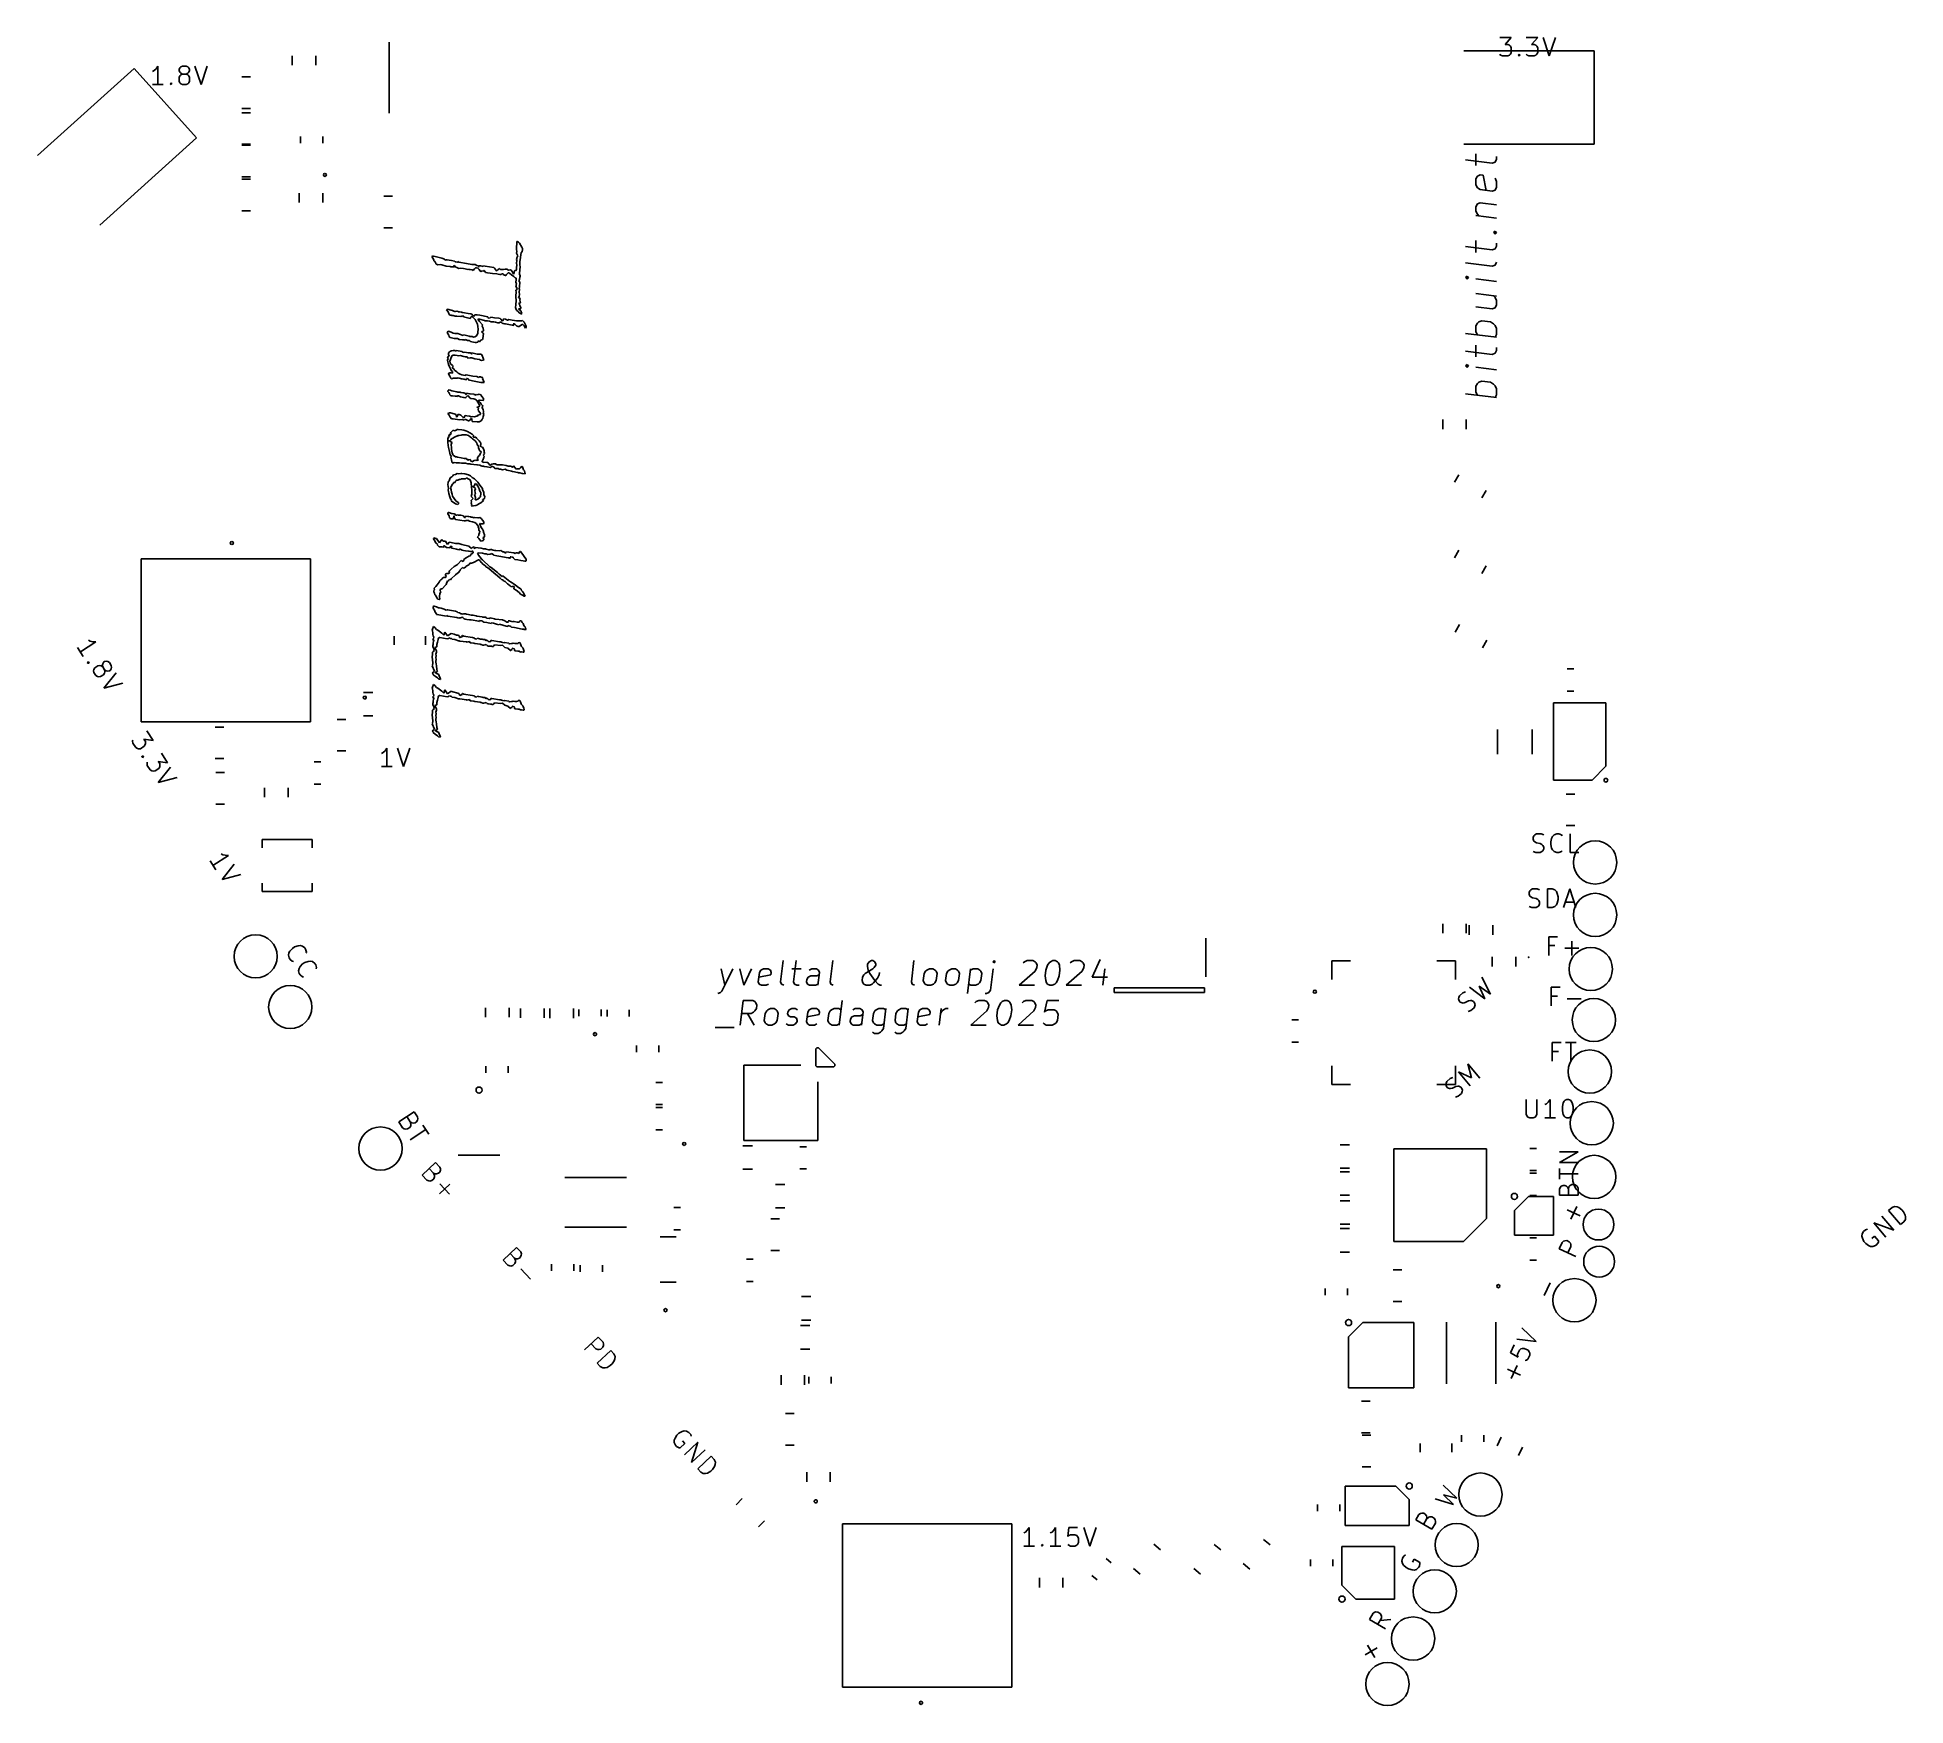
# Model space of a CAD drawing. Extents: x -25.9 to 34.6, y -5.9 to 48.1.
import ezdxf

# ---------------------------------------------------------------- set-up
doc = ezdxf.new("R2010")
doc.units = 0
doc.layers.add('BLACK', color=7, linetype='CONTINUOUS')

msp = doc.modelspace()

# ---------------------------------------------------------------- linework, layer by layer
at = {"layer": 'BLACK', "linetype": 'CONTINUOUS'}
for p, q in [((-14.490668, 45.641502), (-14.490668, 47.941502)), ((21.44873, 48.092731), (21.820158, 48.092731)), ((21.820158, 48.092731), (21.620158, 47.86416)), ((21.620158, 47.86416), (21.705873, 47.86416)), ((21.705873, 47.86416), (21.763016, 47.835588)), ((21.763016, 47.835588), (21.791587, 47.807017)), ((21.791587, 47.807017), (21.820158, 47.749874)), ((22.305873, 48.092731), (22.677301, 48.092731)), ((22.677301, 48.092731), (22.477301, 47.86416)), ((22.477301, 47.86416), (22.563016, 47.86416)), ((22.563016, 47.86416), (22.620159, 47.835588)), ((22.620159, 47.835588), (22.64873, 47.807017)), ((22.64873, 47.807017), (22.677301, 47.749874)), ((22.84873, 48.092731), (23.04873, 47.492731)), ((23.04873, 47.492731), (23.24873, 48.092731)), ((-21.97127, 47.162731), (-22.028413, 47.077017)), ((-21.97127, 46.562731), (-21.97127, 47.162731)), ((-21.228413, 47.13416), (-21.17127, 47.162731)), ((-21.17127, 47.162731), (-21.056984, 47.162731)), ((-21.056984, 47.162731), (-20.999841, 47.13416)), ((-20.77127, 47.162731), (-20.57127, 46.562731)), ((-20.57127, 46.562731), (-20.37127, 47.162731)), ((-17.620668, 47.187861), (-17.620668, 47.495143)), ((-16.860668, 47.187861), (-16.860668, 47.495143)), ((24.504332, 47.651502), (20.284332, 47.651502)), ((21.477301, 47.521302), (21.44873, 47.549874)), ((21.534444, 47.492731), (21.477301, 47.521302)), ((21.705873, 47.492731), (21.534444, 47.492731)), ((21.763016, 47.521302), (21.705873, 47.492731)), ((21.791587, 47.549874), (21.763016, 47.521302)), ((21.820158, 47.607017), (21.791587, 47.549874)), ((21.820158, 47.749874), (21.820158, 47.607017)), ((22.04873, 47.521302), (22.077302, 47.549874)), ((22.077302, 47.492731), (22.04873, 47.521302)), ((22.077302, 47.549874), (22.105873, 47.521302)), ((22.077302, 47.549874), (22.077302, 47.492731)), ((22.105873, 47.521302), (22.077302, 47.492731)), ((22.334444, 47.521302), (22.305873, 47.549874)), ((22.391587, 47.492731), (22.334444, 47.521302)), ((22.563016, 47.492731), (22.391587, 47.492731)), ((22.620159, 47.521302), (22.563016, 47.492731)), ((22.64873, 47.549874), (22.620159, 47.521302)), ((22.677301, 47.607017), (22.64873, 47.549874)), ((22.677301, 47.749874), (22.677301, 47.607017)), ((24.504332, 44.631502), (24.504332, 47.651502)), ((-22.740505, 47.080924), (-25.869144, 44.263884)), ((-20.719729, 44.836627), (-22.740505, 47.080924)), ((-22.085556, 47.019874), (-22.142699, 46.991302)), ((-21.799842, 46.562731), (-22.142699, 46.562731)), ((-22.028413, 47.077017), (-22.085556, 47.019874)), ((-21.57127, 46.591302), (-21.542698, 46.619874)), ((-21.542698, 46.562731), (-21.57127, 46.591302)), ((-21.542698, 46.619874), (-21.514127, 46.591302)), ((-21.542698, 46.619874), (-21.542698, 46.562731)), ((-21.514127, 46.591302), (-21.542698, 46.562731)), ((-21.285556, 47.048445), (-21.256984, 47.105588)), ((-21.285556, 47.019874), (-21.285556, 47.048445)), ((-21.256984, 46.962731), (-21.285556, 47.019874)), ((-21.256984, 46.848445), (-21.285556, 46.791302)), ((-21.285556, 46.791302), (-21.285556, 46.677017)), ((-21.285556, 46.677017), (-21.256984, 46.619874)), ((-21.256984, 47.105588), (-21.228413, 47.13416)), ((-21.228413, 46.93416), (-21.256984, 46.962731)), ((-21.228413, 46.877017), (-21.256984, 46.848445)), ((-21.256984, 46.619874), (-21.228413, 46.591302)), ((-21.17127, 46.905588), (-21.228413, 46.93416)), ((-21.17127, 46.905588), (-21.228413, 46.877017)), ((-21.228413, 46.591302), (-21.17127, 46.562731)), ((-21.056984, 46.905588), (-21.17127, 46.905588)), ((-21.17127, 46.562731), (-21.056984, 46.562731)), ((-20.999841, 46.93416), (-21.056984, 46.905588)), ((-20.999841, 46.877017), (-21.056984, 46.905588)), ((-21.056984, 46.562731), (-20.999841, 46.591302)), ((-20.999841, 47.13416), (-20.97127, 47.105588)), ((-20.97127, 46.962731), (-20.999841, 46.93416)), ((-20.97127, 46.848445), (-20.999841, 46.877017)), ((-20.999841, 46.591302), (-20.97127, 46.619874)), ((-20.97127, 47.105588), (-20.942699, 47.048445)), ((-20.942699, 47.019874), (-20.97127, 46.962731)), ((-20.942699, 46.791302), (-20.97127, 46.848445)), ((-20.97127, 46.619874), (-20.942699, 46.677017)), ((-20.942699, 47.048445), (-20.942699, 47.019874)), ((-20.942699, 46.677017), (-20.942699, 46.791302)), ((-18.974956, 46.815103), (-19.256116, 46.815105)), ((-18.975088, 45.651501), (-19.256248, 45.651503)), ((-18.974956, 45.795103), (-19.256116, 45.795105)), ((-23.848369, 42.019587), (-20.719729, 44.836627)), ((-17.350668, 44.879337), (-17.350668, 44.663666)), ((-16.630668, 44.879338), (-16.630668, 44.663667)), ((-18.975088, 44.631501), (-19.256248, 44.631503)), ((-18.975088, 44.601501), (-19.256248, 44.601503)), ((20.284332, 44.631502), (24.504332, 44.631502)), ((20.677484, 43.944235), (20.677484, 44.325187)), ((21.296532, 44.05733), (21.344151, 44.146615)), ((21.344151, 44.146615), (21.344151, 44.241854)), ((-18.975088, 43.581501), (-19.256248, 43.581503)), ((20.344151, 44.128758), (21.201293, 44.021615)), ((20.677484, 43.515663), (20.725103, 43.604949)), ((20.725103, 43.604949), (20.820341, 43.640663)), ((20.820341, 43.640663), (20.915579, 43.628758)), ((20.915579, 43.628758), (21.010817, 43.140663)), ((21.201293, 44.021615), (21.296532, 44.05733)), ((21.296532, 43.53352), (21.344151, 43.43233)), ((-18.975088, 43.501501), (-19.256248, 43.501503)), ((-17.395668, 42.747861), (-17.395668, 43.055143)), ((-16.635668, 42.747861), (-16.635668, 43.055143)), ((-14.375088, 42.951502), (-14.656248, 42.951502)), ((20.677484, 43.325187), (20.677484, 43.515663)), ((20.725103, 43.223996), (20.677484, 43.325187)), ((20.820341, 43.164472), (20.725103, 43.223996)), ((21.201293, 43.116853), (20.820341, 43.164472)), ((21.296532, 43.152568), (21.201293, 43.116853)), ((21.344151, 43.241853), (21.296532, 43.152568)), ((21.344151, 43.43233), (21.344151, 43.241853)), ((-18.975088, 42.481501), (-19.256248, 42.481503)), ((20.677484, 42.610901), (20.725103, 42.700187)), ((20.677484, 42.468044), (20.677484, 42.610901)), ((20.725103, 42.366853), (20.677484, 42.468044)), ((20.677484, 42.325187), (21.344151, 42.241853)), ((20.725103, 42.700187), (20.820341, 42.735901)), ((20.772722, 42.313282), (20.725103, 42.366853)), ((20.820341, 42.735901), (21.344151, 42.670425)), ((-14.375088, 41.931502), (-14.656248, 41.931502)), ((21.248912, 41.777568), (21.296532, 41.819235)), ((21.296532, 41.723997), (21.248912, 41.777568)), ((21.248912, 41.777568), (21.344151, 41.765663)), ((21.296532, 41.819235), (21.344151, 41.765663)), ((21.344151, 41.765663), (21.296532, 41.723997)), ((-10.370866, 41.111368), (-10.356627, 41.165883)), ((-10.345343, 41.065096), (-10.370866, 41.111368)), ((-10.367508, 41.332506), (-10.351656, 41.393505)), ((-10.365896, 41.288872), (-10.367508, 41.332506)), ((-10.365896, 41.230949), (-10.365896, 41.288872)), ((-10.356627, 41.165883), (-10.365896, 41.230949)), ((-10.358507, 41.481433), (-10.347626, 41.483191)), ((-10.350313, 41.406475), (-10.358507, 41.481433)), ((-10.351656, 41.393505), (-10.350313, 41.406475)), ((-10.347626, 41.483191), (-10.340641, 41.48495)), ((-10.340641, 41.48495), (-10.305446, 41.461319)), ((-10.305446, 41.461319), (-10.269444, 41.434831)), ((-10.269444, 41.434831), (-10.189113, 41.297884)), ((-10.215711, 41.114226), (-10.223099, 41.069603)), ((-10.178723, 41.166544), (-10.215711, 41.114226)), ((-10.189113, 41.297884), (-10.173226, 41.261176)), ((-10.167485, 41.214573), (-10.178723, 41.166544)), ((-10.173226, 41.261176), (-10.167485, 41.214573)), ((20.344151, 41.319234), (21.201293, 41.212091)), ((20.677484, 41.134711), (20.677484, 41.515663)), ((21.201293, 41.212091), (21.296532, 41.247806)), ((21.296532, 41.247806), (21.344151, 41.337091)), ((21.344151, 41.337091), (21.344151, 41.43233)), ((-13.106032, 41.002118), (-13.07236, 41.015047)), ((-13.038328, 40.896276), (-13.106032, 41.002118)), ((-13.07236, 41.015047), (-13.050149, 41.016187)), ((-13.050149, 41.016187), (-12.99561, 40.996073)), ((-13.035775, 40.863633), (-13.038328, 40.896276)), ((-13.010789, 40.840772), (-13.035775, 40.863633)), ((-12.992117, 40.80615), (-13.010789, 40.840772)), ((-12.99561, 40.996073), (-12.95222, 40.989918)), ((-12.973444, 40.759878), (-12.992117, 40.80615)), ((-12.908964, 40.736028), (-12.973444, 40.759878)), ((-12.95222, 40.989918), (-12.90977, 40.974201)), ((-12.90977, 40.974201), (-12.830379, 40.955956)), ((-12.824872, 40.737237), (-12.908964, 40.736028)), ((-12.830379, 40.955956), (-12.785512, 40.943427)), ((-12.777317, 40.726906), (-12.824872, 40.737237)), ((-12.785512, 40.943427), (-12.715121, 40.926501)), ((-12.638282, 40.691075), (-12.777317, 40.726906)), ((-12.715121, 40.926501), (-12.665418, 40.883636)), ((-12.665418, 40.883636), (-12.635841, 40.89617)), ((-12.510934, 40.675468), (-12.638282, 40.691075)), ((-12.635841, 40.89617), (-12.612759, 40.897265)), ((-12.612759, 40.897265), (-12.611147, 40.896935)), ((-12.611147, 40.896935), (-12.545189, 40.882097)), ((-12.545189, 40.882097), (-12.466873, 40.868798)), ((-12.492127, 40.671072), (-12.510934, 40.675468)), ((-12.46432, 40.661509), (-12.492127, 40.671072)), ((-12.466873, 40.868798), (-12.374182, 40.849454)), ((-12.43114, 40.663268), (-12.46432, 40.661509)), ((-12.385332, 40.66041), (-12.43114, 40.663268)), ((-12.372033, 40.704704), (-12.399303, 40.703385)), ((-12.399303, 40.703385), (-12.385332, 40.66041)), ((-12.374182, 40.849454), (-12.347181, 40.826923)), ((-12.371093, 40.704594), (-12.372033, 40.704704)), ((-12.351862, 40.69291), (-12.371093, 40.704594)), ((-12.338181, 40.657223), (-12.351862, 40.69291)), ((-12.347181, 40.826923), (-12.32421, 40.824065)), ((-12.332002, 40.650958), (-12.338181, 40.657223)), ((-12.29909, 40.646672), (-12.332002, 40.650958)), ((-12.32421, 40.824065), (-12.28391, 40.813954)), ((-12.226953, 40.616117), (-12.29909, 40.646672)), ((-12.28391, 40.813954), (-12.264835, 40.827033)), ((-12.264835, 40.827033), (-12.264835, 40.835716)), ((-12.264835, 40.835716), (-12.227625, 40.820878)), ((-12.227625, 40.820878), (-11.983406, 40.779332)), ((-12.176712, 40.619854), (-12.226953, 40.616117)), ((-12.085365, 40.607874), (-12.176712, 40.619854)), ((-12.026796, 40.601389), (-12.085365, 40.607874)), ((-12.025453, 40.601279), (-12.026796, 40.601389)), ((-11.935315, 40.577099), (-12.025453, 40.601279)), ((-11.983406, 40.779332), (-11.931285, 40.765594)), ((-11.927658, 40.589409), (-11.935315, 40.577099)), ((-11.931285, 40.765594), (-11.867342, 40.748777)), ((-11.899313, 40.583584), (-11.927658, 40.589409)), ((-11.867208, 40.579297), (-11.899313, 40.583584)), ((-11.867342, 40.748777), (-11.810922, 40.746469)), ((-11.801518, 40.573033), (-11.867208, 40.579297)), ((-11.810922, 40.746469), (-11.741606, 40.740754)), ((-11.763233, 40.548083), (-11.801518, 40.573033)), ((-11.724207, 40.606343), (-11.763233, 40.548083)), ((-11.741606, 40.740754), (-11.708022, 40.737347)), ((-11.689451, 40.630393), (-11.724207, 40.606343)), ((-11.708022, 40.737347), (-11.647304, 40.711408)), ((-11.655901, 40.633483), (-11.689451, 40.630393)), ((-11.618454, 40.618484), (-11.655901, 40.633483)), ((-11.647304, 40.711408), (-11.607272, 40.700637)), ((-11.573505, 40.579015), (-11.618454, 40.618484)), ((-11.607272, 40.700637), (-11.596887, 40.690568)), ((-11.596887, 40.690568), (-11.588062, 40.665246)), ((-11.588062, 40.665246), (-11.57033, 40.662169)), ((-11.57033, 40.662169), (-11.58054, 40.701297)), ((-11.58054, 40.701297), (-11.524791, 40.701297)), ((-11.518209, 40.501152), (-11.573505, 40.579015)), ((-11.524791, 40.701297), (-11.477372, 40.687228)), ((-11.496313, 40.535444), (-11.518209, 40.501152)), ((-11.447684, 40.52709), (-11.496313, 40.535444)), ((-11.477372, 40.687228), (-11.439355, 40.675358)), ((-11.420817, 40.548633), (-11.447684, 40.52709)), ((-11.439355, 40.675358), (-11.423772, 40.700088)), ((-11.423772, 40.700088), (-11.384816, 40.689646)), ((-11.418399, 40.546215), (-11.420817, 40.548633)), ((-11.409533, 40.544676), (-11.418399, 40.546215)), ((-11.39301, 40.519836), (-11.409533, 40.544676)), ((-11.385084, 40.500712), (-11.39301, 40.519836)), ((-11.384816, 40.689646), (-11.096402, 40.640517)), ((-11.096402, 40.640517), (-11.072388, 40.627345)), ((-11.072388, 40.627345), (-11.042399, 40.584133)), ((-11.042399, 40.584133), (-11.015848, 40.542021)), ((-11.015848, 40.542021), (-11.00492, 40.533465)), ((-11.00492, 40.533465), (-10.96865, 40.571933)), ((-10.96865, 40.571933), (-10.91841, 40.616447)), ((-10.91841, 40.616447), (-10.899161, 40.588194)), ((-10.899161, 40.588194), (-10.887513, 40.580946)), ((-10.887513, 40.580946), (-10.833376, 40.584793)), ((-10.833376, 40.584793), (-10.819809, 40.583914)), ((-10.819809, 40.583914), (-10.783942, 40.57556)), ((-10.783942, 40.57556), (-10.735534, 40.591063)), ((-10.735534, 40.591063), (-10.674191, 40.589079)), ((-10.674191, 40.589079), (-10.624085, 40.562811)), ((-10.624085, 40.562811), (-10.575053, 40.567317)), ((-10.575053, 40.567317), (-10.566724, 40.568526)), ((-10.566724, 40.568526), (-10.542884, 40.556514)), ((-10.542884, 40.556514), (-10.509787, 40.520357)), ((-10.509787, 40.520357), (-10.463556, 40.44224)), ((-10.454824, 40.431579), (-10.425271, 40.534784)), ((-10.425271, 40.534784), (-10.417027, 40.5459)), ((-10.417027, 40.5459), (-10.399076, 40.547204)), ((-10.399076, 40.547204), (-10.383359, 40.540939)), ((-10.383359, 40.540939), (-10.369497, 40.577512)), ((-10.369657, 40.900452), (-10.350313, 40.931447)), ((-10.358104, 40.872645), (-10.369657, 40.900452)), ((-10.369497, 40.577512), (-10.361194, 40.64832)), ((-10.367508, 40.78153), (-10.358104, 40.872645)), ((-10.356627, 40.722069), (-10.367508, 40.78153)), ((-10.361194, 40.64832), (-10.356627, 40.718552)), ((-10.356627, 40.718552), (-10.356627, 40.722069)), ((-10.350313, 40.962221), (-10.322775, 41.020363)), ((-10.350313, 40.933755), (-10.350313, 40.962221)), ((-10.350313, 40.931447), (-10.350313, 40.933755)), ((-10.332984, 41.040257), (-10.345343, 41.065096)), ((-10.322775, 41.020363), (-10.332984, 41.040257)), ((-10.25319, 40.595014), (-10.265683, 40.428502)), ((-10.25319, 40.824725), (-10.260981, 40.774386)), ((-10.260981, 40.774386), (-10.260981, 40.773287)), ((-10.260981, 40.773287), (-10.259369, 40.748118)), ((-10.259369, 40.748118), (-10.2501, 40.646452)), ((-10.239622, 40.966618), (-10.25319, 40.824725)), ((-10.2501, 40.646452), (-10.25319, 40.595014)), ((-10.223099, 41.069603), (-10.239622, 40.966618)), ((21.201293, 40.688281), (20.344151, 40.795424)), ((21.296532, 40.723996), (21.201293, 40.688281)), ((21.344151, 40.813281), (21.296532, 40.723996)), ((-11.371972, 40.487251), (-11.385084, 40.500712)), ((-11.344784, 40.478291), (-11.371972, 40.487251)), ((-11.300723, 40.473235), (-11.344784, 40.478291)), ((-11.222809, 40.463563), (-11.300723, 40.473235)), ((-11.147448, 40.45444), (-11.222809, 40.463563)), ((-11.005055, 40.438613), (-11.147448, 40.45444)), ((-10.960456, 40.428722), (-11.005055, 40.438613)), ((-10.902961, 40.414104), (-10.960456, 40.428722)), ((-10.857019, 40.419269), (-10.902961, 40.414104)), ((-10.838212, 40.443889), (-10.857019, 40.419269)), ((-10.796569, 40.439053), (-10.838212, 40.443889)), ((-10.796569, 40.419269), (-10.796569, 40.439053)), ((-10.753045, 40.401024), (-10.796569, 40.419269)), ((-10.720939, 40.380691), (-10.753045, 40.401024)), ((-10.707515, 40.385172), (-10.720939, 40.380691)), ((-10.68749, 40.413994), (-10.707515, 40.385172)), ((-10.661506, 40.454879), (-10.68749, 40.413994)), ((-10.638818, 40.471533), (-10.661506, 40.454879)), ((-10.617368, 40.473784), (-10.638818, 40.471533)), ((-10.577471, 40.447076), (-10.617368, 40.473784)), ((-10.525887, 40.40674), (-10.577471, 40.447076)), ((-10.453078, 40.35772), (-10.525887, 40.40674)), ((-10.463556, 40.44224), (-10.454824, 40.431579)), ((-10.409358, 40.312628), (-10.453078, 40.35772)), ((-10.394777, 40.303535), (-10.409358, 40.312628)), ((-10.382016, 40.307052), (-10.394777, 40.303535)), ((-10.391553, 40.012605), (-10.379866, 40.036345)), ((-10.334596, 39.968312), (-10.391553, 40.012605)), ((-10.391016, 39.902476), (-10.334596, 39.968312)), ((-10.381478, 39.852797), (-10.391016, 39.902476)), ((-10.382956, 40.170874), (-10.375165, 40.248141)), ((-10.382956, 40.169665), (-10.382956, 40.170874)), ((-10.376642, 40.137462), (-10.382956, 40.169665)), ((-10.373687, 40.276277), (-10.382016, 40.307052)), ((-10.379866, 40.036345), (-10.376777, 40.067889)), ((-10.376777, 40.067889), (-10.370597, 40.122624)), ((-10.370597, 40.122624), (-10.376642, 40.137462)), ((-10.375165, 40.248141), (-10.373687, 40.276277)), ((-10.267429, 40.259681), (-10.28852, 40.216707)), ((-10.28852, 40.216707), (-10.260414, 40.165134)), ((-10.263936, 40.008868), (-10.274952, 39.967652)), ((-10.274952, 39.967652), (-10.27334, 39.93358)), ((-10.27334, 39.93358), (-10.274952, 39.84862)), ((-10.25319, 40.133395), (-10.273205, 40.048985)), ((-10.273205, 40.048985), (-10.263936, 40.008868)), ((-10.254802, 40.330353), (-10.267429, 40.259681)), ((-10.265683, 40.428502), (-10.248891, 40.379153)), ((-10.260414, 40.165134), (-10.25319, 40.133395)), ((-10.244189, 40.361567), (-10.254802, 40.330353)), ((-10.248891, 40.379153), (-10.244189, 40.361567)), ((20.39177, 40.360901), (20.344151, 40.319234)), ((20.344151, 40.319234), (20.39177, 40.265663)), ((20.344151, 40.319234), (20.439389, 40.30733)), ((20.439389, 40.30733), (20.39177, 40.360901)), ((20.39177, 40.265663), (20.439389, 40.30733)), ((21.344151, 40.194234), (20.677484, 40.277568)), ((-12.629819, 39.273685), (-12.595027, 39.299624)), ((-12.595027, 39.299624), (-12.479097, 39.263024)), ((-10.39827, 39.345895), (-10.39518, 39.371394)), ((-10.381075, 39.286215), (-10.39827, 39.345895)), ((-10.39518, 39.371394), (-10.384568, 39.419425)), ((-10.392225, 39.482073), (-10.381344, 39.531532)), ((-10.386046, 39.442066), (-10.392225, 39.482073)), ((-10.390747, 39.721236), (-10.381478, 39.852797)), ((-10.387658, 39.67936), (-10.390747, 39.721236)), ((-10.373687, 39.585827), (-10.387658, 39.67936)), ((-10.384568, 39.419425), (-10.386046, 39.442066)), ((-10.381344, 39.531532), (-10.373687, 39.585827)), ((-10.238144, 39.495702), (-10.30652, 39.482513)), ((-10.30652, 39.482513), (-10.269175, 39.459212)), ((-10.23398, 39.314242), (-10.30061, 39.301822)), ((-10.30061, 39.301822), (-10.218935, 39.228292)), ((-10.27522, 39.714971), (-10.296311, 39.66738)), ((-10.296311, 39.66738), (-10.293087, 39.662544)), ((-10.293087, 39.662544), (-10.249831, 39.639133)), ((-10.271862, 39.760034), (-10.27522, 39.714971)), ((-10.274952, 39.84862), (-10.27025, 39.782785)), ((-10.27025, 39.782785), (-10.271862, 39.760034)), ((-10.269175, 39.459212), (-10.262459, 39.410962)), ((-10.262459, 39.410962), (-10.223502, 39.34084)), ((-10.249831, 39.639133), (-10.256279, 39.583409)), ((-10.256279, 39.583409), (-10.238144, 39.500977)), ((-10.238144, 39.500977), (-10.238144, 39.495702)), ((-10.223754, 39.3194), (-10.23398, 39.314242)), ((-10.220144, 39.330288), (-10.223754, 39.3194)), ((-10.223502, 39.34084), (-10.220144, 39.330288)), ((20.677484, 39.801377), (21.344151, 39.718044)), ((20.677484, 39.372806), (21.201293, 39.307329)), ((21.201293, 39.307329), (21.296532, 39.343044)), ((21.296532, 39.676377), (21.248912, 39.729949)), ((21.344151, 39.575187), (21.296532, 39.676377)), ((21.296532, 39.343044), (21.344151, 39.432329)), ((21.344151, 39.432329), (21.344151, 39.575187)), ((-12.575414, 39.205541), (-12.629819, 39.273685)), ((-12.54089, 39.12245), (-12.575414, 39.205541)), ((-12.508919, 39.103326), (-12.54089, 39.12245)), ((-12.481784, 39.099809), (-12.508919, 39.103326)), ((-12.455992, 39.095522), (-12.481784, 39.099809)), ((-12.479097, 39.263024), (-12.435707, 39.25555)), ((-12.415692, 39.094643), (-12.455992, 39.095522)), ((-12.435707, 39.25555), (-12.391646, 39.23104)), ((-12.349465, 39.072441), (-12.415692, 39.094643)), ((-12.391646, 39.23104), (-12.356988, 39.216862)), ((-12.356988, 39.216862), (-12.335091, 39.21862)), ((-12.300971, 39.070353), (-12.349465, 39.072441)), ((-12.335091, 39.21862), (-12.295194, 39.226864)), ((-12.170667, 39.060351), (-12.300971, 39.070353)), ((-12.295194, 39.226864), (-12.293448, 39.226644)), ((-12.293448, 39.226644), (-12.217281, 39.206421)), ((-12.217281, 39.206421), (-12.250596, 39.212136)), ((-12.250596, 39.212136), (-12.145412, 39.197738)), ((-12.137594, 39.066927), (-12.170667, 39.060351)), ((-12.145412, 39.197738), (-12.120829, 39.192462)), ((-12.09356, 39.08563), (-12.137594, 39.066927)), ((-12.120829, 39.192462), (-12.103232, 39.188395)), ((-12.103232, 39.188395), (-12.046946, 39.181031)), ((-12.087515, 39.084641), (-12.09356, 39.08563)), ((-12.077574, 39.048151), (-12.087515, 39.084641)), ((-11.909388, 39.007375), (-12.077574, 39.048151)), ((-12.046946, 39.181031), (-11.933568, 39.155752)), ((-11.933568, 39.155752), (-11.84558, 39.144542)), ((-11.863984, 38.992977), (-11.909388, 39.007375)), ((-11.8445, 39.042014), (-11.863984, 38.992977)), ((-11.84558, 39.144542), (-11.816295, 39.13454)), ((-11.826599, 39.060812), (-11.8445, 39.042014)), ((-11.809444, 39.063758), (-11.826599, 39.060812)), ((-11.816295, 39.13454), (-11.775189, 39.095412)), ((-11.791294, 39.050117), (-11.809444, 39.063758)), ((-11.699962, 38.958685), (-11.791294, 39.050117)), ((-11.775189, 39.095412), (-11.753561, 39.08541)), ((-11.753561, 39.08541), (-11.711784, 39.081124)), ((-11.711784, 39.081124), (-11.722262, 39.111349)), ((-11.722262, 39.111349), (-11.643503, 39.109487)), ((-11.681559, 38.913732), (-11.699962, 38.958685)), ((-11.635348, 38.836136), (-11.681559, 38.913732)), ((-11.643503, 39.109487), (-11.552464, 39.09816)), ((-11.630781, 38.820199), (-11.635348, 38.836136)), ((-11.614123, 38.720621), (-11.630781, 38.820199)), ((-11.558778, 38.970665), (-11.618019, 38.970885)), ((-11.618019, 38.970885), (-11.564216, 38.899138)), ((-11.60969, 38.660721), (-11.614123, 38.720621)), ((-11.564216, 38.899138), (-11.464073, 38.792722)), ((-11.400936, 38.929339), (-11.558778, 38.970665)), ((-11.552464, 39.09816), (-11.293066, 39.047821)), ((-11.464073, 38.792722), (-11.476163, 38.743812)), ((-11.476163, 38.743812), (-11.444729, 38.677097)), ((-11.381995, 38.923624), (-11.400936, 38.929339)), ((-11.333769, 38.922635), (-11.381995, 38.923624)), ((-11.303813, 38.915051), (-11.333769, 38.922635)), ((-11.241079, 38.912743), (-11.303813, 38.915051)), ((-11.293066, 39.047821), (-11.287424, 39.007924)), ((-11.287424, 39.007924), (-11.222406, 39.015068)), ((-11.189763, 38.890981), (-11.241079, 38.912743)), ((-11.222406, 39.015068), (-11.197823, 39.039248)), ((-11.197823, 39.039248), (-11.130791, 39.022872)), ((-11.103521, 38.882298), (-11.189763, 38.890981)), ((-11.130791, 39.022872), (-11.081894, 39.018036)), ((-11.045623, 38.87944), (-11.103521, 38.882298)), ((-11.081894, 39.018036), (-10.93238, 39.004627)), ((-10.970397, 38.853612), (-11.045623, 38.87944)), ((-10.931037, 38.85515), (-10.970397, 38.853612)), ((-10.93238, 39.004627), (-10.898565, 38.993037)), ((-10.899334, 38.871527), (-10.931037, 38.85515)), ((-10.863467, 38.870318), (-10.899334, 38.871527)), ((-10.898565, 38.993037), (-10.871124, 38.970335)), ((-10.871124, 38.970335), (-10.815107, 38.905489)), ((-10.826006, 38.842363), (-10.863467, 38.870318)), ((-10.794554, 38.83097), (-10.826006, 38.842363)), ((-10.815241, 38.90439), (-10.794747, 38.930315)), ((-10.815107, 38.905489), (-10.815241, 38.90439)), ((-10.794747, 38.930315), (-10.782464, 38.986382)), ((-10.759493, 38.826134), (-10.794554, 38.83097)), ((-10.782464, 38.986382), (-10.721342, 38.967698)), ((-10.720805, 38.822068), (-10.759493, 38.826134)), ((-10.721342, 38.967698), (-10.661832, 38.943078)), ((-10.451466, 38.763816), (-10.720805, 38.822068)), ((-10.661832, 38.943078), (-10.642486, 38.945236)), ((-10.642486, 38.945236), (-10.617771, 38.960883)), ((-10.617771, 38.960883), (-10.555172, 38.948903)), ((-10.555172, 38.948903), (-10.501304, 38.941099)), ((-10.501304, 38.941099), (-10.433465, 38.931867)), ((-10.44569, 38.822068), (-10.476721, 38.823606)), ((-10.476721, 38.823606), (-10.46369, 38.796129)), ((-10.46369, 38.796129), (-10.451466, 38.763816)), ((-10.421778, 38.812286), (-10.44569, 38.822068)), ((-10.433465, 38.931867), (-10.369254, 38.913842)), ((-10.403778, 38.800635), (-10.421778, 38.812286)), ((-10.391285, 38.777554), (-10.403778, 38.800635)), ((-10.361597, 38.761178), (-10.391285, 38.777554)), ((-10.355283, 39.249835), (-10.381075, 39.286215)), ((-10.369254, 38.913842), (-10.239756, 38.920546)), ((-10.31055, 38.738976), (-10.361597, 38.761178)), ((-10.305446, 39.212466), (-10.355283, 39.249835)), ((-10.276967, 38.740515), (-10.31055, 38.738976)), ((-10.284087, 39.178613), (-10.305446, 39.212466)), ((-10.25722, 39.169051), (-10.284087, 39.178613)), ((-10.17044, 38.812506), (-10.276967, 38.740515)), ((-10.229144, 39.138167), (-10.25722, 39.169051)), ((-10.239756, 38.920546), (-10.206845, 38.913842)), ((-10.205892, 39.14802), (-10.229144, 39.138167)), ((-10.218935, 39.228292), (-10.211143, 39.199936)), ((-10.211143, 39.199936), (-10.195964, 39.166853)), ((-10.206845, 38.913842), (-10.176082, 38.933406)), ((-10.195964, 39.166853), (-10.205892, 39.14802)), ((-10.176082, 38.933406), (-10.149713, 38.91145)), ((-10.112946, 38.75887), (-10.17044, 38.812506)), ((-10.149713, 38.91145), (-10.122349, 38.872736)), ((-10.122349, 38.872736), (-10.071302, 38.784589)), ((-10.070227, 38.682153), (-10.112946, 38.75887)), ((-10.071302, 38.784589), (-10.056122, 38.748342)), ((-10.051421, 38.716115), (-10.070227, 38.682153)), ((-10.056122, 38.748342), (-10.051421, 38.716115)), ((20.677484, 38.753758), (20.725103, 38.843044)), ((20.677484, 38.563282), (20.677484, 38.753758)), ((20.725103, 38.843044), (20.772722, 38.88471)), ((20.772722, 38.88471), (20.86796, 38.920425)), ((20.86796, 38.920425), (21.153674, 38.88471)), ((21.153674, 38.88471), (21.248912, 38.825187)), ((21.248912, 38.825187), (21.296532, 38.771615)), ((21.296532, 38.771615), (21.344151, 38.670425)), ((-12.613162, 38.550922), (-12.561846, 38.588401)), ((-12.587907, 38.499044), (-12.613162, 38.550922)), ((-12.557816, 38.451783), (-12.587907, 38.499044)), ((-12.561846, 38.588401), (-12.475604, 38.547844)), ((-12.547175, 38.412666), (-12.557816, 38.451783)), ((-12.527726, 38.377595), (-12.547175, 38.412666)), ((-12.507979, 38.375396), (-12.527726, 38.377595)), ((-12.377675, 38.350997), (-12.507979, 38.375396)), ((-12.475604, 38.547844), (-12.417509, 38.522527)), ((-12.417509, 38.522527), (-12.36048, 38.507837)), ((-12.273835, 38.349018), (-12.377675, 38.350997)), ((-12.36048, 38.507837), (-12.289687, 38.512783)), ((-12.289687, 38.512783), (-12.268865, 38.505639)), ((-12.220371, 38.318024), (-12.273835, 38.349018)), ((-12.268865, 38.505639), (-12.212714, 38.488823)), ((-12.202638, 38.316375), (-12.220371, 38.318024)), ((-12.212714, 38.488823), (-12.089664, 38.445299)), ((-12.112098, 38.304395), (-12.202638, 38.316375)), ((-12.074619, 38.299449), (-12.112098, 38.304395)), ((-12.089664, 38.445299), (-12.074753, 38.462994)), ((-12.074753, 38.462994), (-11.894209, 38.418921)), ((-12.046274, 38.288019), (-12.074619, 38.299449)), ((-12.003959, 38.313298), (-12.046274, 38.288019)), ((-11.993347, 38.308681), (-12.003959, 38.313298)), ((-11.956002, 38.277577), (-11.993347, 38.308681)), ((-11.897433, 38.285491), (-11.956002, 38.277577)), ((-11.880775, 38.269444), (-11.897433, 38.285491)), ((-11.894209, 38.418921), (-11.876477, 38.414744)), ((-11.856546, 38.254856), (-11.880775, 38.269444)), ((-11.876477, 38.414744), (-11.866402, 38.413095)), ((-11.866402, 38.413095), (-11.793861, 38.409029)), ((-11.80931, 38.239878), (-11.856546, 38.254856)), ((-11.704798, 38.218556), (-11.80931, 38.239878)), ((-11.793861, 38.409029), (-11.778816, 38.401555)), ((-11.778816, 38.401555), (-11.759203, 38.393641)), ((-11.759203, 38.393641), (-11.757726, 38.393312)), ((-11.757726, 38.393312), (-11.710172, 38.401775)), ((-11.710172, 38.401775), (-11.687136, 38.40948)), ((-11.662945, 38.217961), (-11.704798, 38.218556)), ((-11.687136, 38.40948), (-11.670275, 38.422438)), ((-11.670275, 38.422438), (-11.654423, 38.459477)), ((-11.618153, 38.231195), (-11.662945, 38.217961)), ((-11.654423, 38.459477), (-11.621511, 38.509925)), ((-11.621511, 38.509925), (-11.620168, 38.559494)), ((-11.620168, 38.559494), (-11.608212, 38.636651)), ((-11.608078, 38.268345), (-11.618153, 38.231195)), ((-11.608212, 38.636651), (-11.60969, 38.660721)), ((-11.562002, 38.242296), (-11.608078, 38.268345)), ((-11.537632, 38.275077), (-11.562002, 38.242296)), ((-11.519015, 38.288898), (-11.537632, 38.275077)), ((-11.462461, 38.319672), (-11.519015, 38.288898)), ((-11.456416, 38.575871), (-11.486909, 38.574552)), ((-11.486909, 38.574552), (-11.486909, 38.550372)), ((-11.486909, 38.550372), (-11.45252, 38.526412)), ((-11.455984, 38.340019), (-11.462461, 38.319672)), ((-11.436434, 38.592748), (-11.456416, 38.575871)), ((-11.444594, 38.435627), (-11.455984, 38.340019)), ((-11.45252, 38.526412), (-11.438549, 38.506738)), ((-11.444729, 38.677097), (-11.431026, 38.606755)), ((-11.438549, 38.506738), (-11.444594, 38.435627)), ((-11.431026, 38.606755), (-11.436434, 38.592748)), ((21.344151, 38.38471), (20.344151, 38.50971)), ((20.725103, 38.462091), (20.677484, 38.563282)), ((20.677484, 37.753758), (20.677484, 38.13471)), ((21.344151, 38.479948), (21.296532, 38.390663)), ((21.344151, 38.670425), (21.344151, 38.479948)), ((-12.601475, 37.748144), (-12.546532, 37.775182)), ((-12.579175, 37.699894), (-12.601475, 37.748144)), ((-12.600266, 37.649336), (-12.580519, 37.694289)), ((-12.58522, 37.59581), (-12.600266, 37.649336)), ((-12.570374, 37.510499), (-12.58522, 37.59581)), ((-12.580519, 37.694289), (-12.579175, 37.699894)), ((-12.533905, 37.425121), (-12.570374, 37.510499)), ((-12.568697, 37.845963), (-12.561618, 37.866933)), ((-12.565608, 37.827828), (-12.568697, 37.845963)), ((-12.546129, 37.775841), (-12.565608, 37.827828)), ((-12.561618, 37.866933), (-12.528935, 37.914657)), ((-12.546532, 37.775182), (-12.546129, 37.775841)), ((-12.528935, 37.914657), (-12.505833, 37.934615)), ((-12.505426, 37.670878), (-12.520203, 37.610758)), ((-12.520203, 37.610758), (-12.513944, 37.555261)), ((-12.513944, 37.555261), (-12.500187, 37.529974)), ((-12.505833, 37.934615), (-12.471171, 37.949938)), ((-12.454917, 37.782546), (-12.505426, 37.670878)), ((-12.500187, 37.529974), (-12.441752, 37.470843)), ((-12.471171, 37.949938), (-12.413951, 37.959852)), ((-12.416533, 37.803926), (-12.454917, 37.782546)), ((-12.348928, 37.805737), (-12.416533, 37.803926)), ((-12.413951, 37.959852), (-12.365048, 37.957521)), ((-12.365048, 37.957521), (-12.325016, 37.936089)), ((-12.290627, 37.799472), (-12.348928, 37.805737)), ((-12.325016, 37.936089), (-12.311046, 37.958071)), ((-12.311046, 37.958071), (-12.135203, 37.928176)), ((-12.239983, 37.787162), (-12.290627, 37.799472)), ((-12.187996, 37.794086), (-12.239983, 37.787162)), ((-12.071395, 37.768258), (-12.187996, 37.794086)), ((-12.135203, 37.928176), (-12.105143, 37.903594)), ((-12.105143, 37.903594), (-12.086843, 37.895862)), ((-12.086843, 37.895862), (-12.038349, 37.905754)), ((-12.031363, 37.755398), (-12.071395, 37.768258)), ((-12.038349, 37.905754), (-11.933703, 37.888059)), ((-12.01081, 37.754409), (-12.031363, 37.755398)), ((-11.962181, 37.755178), (-12.01081, 37.754409)), ((-11.936255, 37.714292), (-11.962181, 37.755178)), ((-11.863688, 37.724397), (-11.936255, 37.714292)), ((-11.933703, 37.888059), (-11.859819, 37.878936)), ((-11.815892, 37.722425), (-11.863688, 37.724397)), ((-11.859819, 37.878936), (-11.816429, 37.851019)), ((-11.816429, 37.851019), (-11.803802, 37.848931)), ((-11.803802, 37.848931), (-11.816161, 37.881794)), ((-11.816161, 37.881794), (-11.683977, 37.851349)), ((-11.710575, 37.683847), (-11.815892, 37.722425)), ((-11.642602, 37.679561), (-11.710575, 37.683847)), ((-11.683977, 37.851349), (-11.639244, 37.844974)), ((-11.568448, 37.664096), (-11.642602, 37.679561)), ((-11.639244, 37.844974), (-11.606063, 37.841787)), ((-11.606063, 37.841787), (-11.556494, 37.83783)), ((-11.528821, 37.650655), (-11.568448, 37.664096)), ((-11.556494, 37.83783), (-11.513104, 37.844095)), ((-11.493089, 37.634938), (-11.528821, 37.650655)), ((-11.513104, 37.844095), (-11.497957, 37.832834)), ((-11.497957, 37.832834), (-11.48073, 37.800681)), ((-11.432907, 37.64395), (-11.493089, 37.634938)), ((-11.48073, 37.800681), (-11.444863, 37.712753)), ((-11.444863, 37.712753), (-11.44043, 37.701433)), ((-11.44043, 37.701433), (-11.420548, 37.666591)), ((-11.420548, 37.666591), (-11.432907, 37.64395)), ((20.344151, 37.938281), (21.201293, 37.831138)), ((20.39177, 37.503758), (20.344151, 37.462091)), ((20.439389, 37.450187), (20.39177, 37.503758)), ((21.201293, 37.831138), (21.296532, 37.866853)), ((21.296532, 37.866853), (21.344151, 37.956138)), ((21.344151, 37.956138), (21.344151, 38.051377)), ((-12.568697, 37.206072), (-12.56433, 37.218548)), ((-12.52786, 37.131773), (-12.568697, 37.206072)), ((-12.56433, 37.218548), (-12.550025, 37.229372)), ((-12.550025, 37.229372), (-12.520796, 37.236377)), ((-12.517382, 37.384894), (-12.533905, 37.425121)), ((-12.492933, 37.060442), (-12.52786, 37.131773)), ((-12.520796, 37.236377), (-12.481112, 37.234098)), ((-12.488769, 37.340271), (-12.517382, 37.384894)), ((-12.453171, 37.032305), (-12.492933, 37.060442)), ((-12.475067, 37.313563), (-12.488769, 37.340271)), ((-12.481112, 37.234098), (-12.440006, 37.226075)), ((-12.4392, 37.276633), (-12.475067, 37.313563)), ((-12.424423, 37.06286), (-12.453171, 37.032305)), ((-12.441752, 37.470843), (-12.418916, 37.433914)), ((-12.436033, 37.41615), (-12.440678, 37.40237)), ((-12.440678, 37.40237), (-12.439469, 37.388521)), ((-12.440006, 37.226075), (-12.43517, 37.260477)), ((-12.439469, 37.388521), (-12.398362, 37.361154)), ((-12.43517, 37.260477), (-12.4392, 37.276633)), ((-12.418916, 37.433914), (-12.436033, 37.41615)), ((-12.39964, 37.067922), (-12.424423, 37.06286)), ((-12.363973, 37.066157), (-12.39964, 37.067922)), ((-12.398362, 37.361154), (-12.372436, 37.322905)), ((-12.372436, 37.322905), (-12.29197, 37.265093)), ((-12.287537, 37.058244), (-12.363973, 37.066157)), ((-12.29197, 37.265093), (-12.252208, 37.221129)), ((-12.256103, 37.072752), (-12.287537, 37.058244)), ((-12.146487, 37.043736), (-12.256103, 37.072752)), ((-12.252208, 37.221129), (-12.192966, 37.192113)), ((-12.192966, 37.192113), (-12.131173, 37.169692)), ((-12.123919, 37.039889), (-12.146487, 37.043736)), ((-12.131173, 37.169692), (-12.128486, 37.169362)), ((-12.128486, 37.169362), (-12.084828, 37.164306)), ((-12.075828, 37.031755), (-12.123919, 37.039889)), ((-12.084828, 37.164306), (-12.081738, 37.163757)), ((-12.081738, 37.163757), (-12.031901, 37.146281)), ((-12.060917, 37.029228), (-12.075828, 37.031755)), ((-12.021826, 37.021204), (-12.060917, 37.029228)), ((-12.031901, 37.146281), (-12.019542, 37.161778)), ((-11.975749, 37.017907), (-12.021826, 37.021204)), ((-12.019542, 37.161778), (-11.995899, 37.166065)), ((-11.995899, 37.166065), (-11.777876, 37.128915)), ((-11.963256, 37.054727), (-11.980182, 37.056815)), ((-11.980182, 37.056815), (-11.975749, 37.017907)), ((-11.919598, 37.036372), (-11.963256, 37.054727)), ((-11.930344, 37.01384), (-11.919598, 37.036372)), ((-11.784861, 36.972514), (-11.930344, 37.01384)), ((-11.685589, 36.955698), (-11.784861, 36.972514)), ((-11.777876, 37.128915), (-11.658722, 37.120562)), ((-11.516463, 36.918549), (-11.685589, 36.955698)), ((-11.658722, 37.120562), (-11.650796, 37.119243)), ((-11.650796, 37.119243), (-11.630388, 37.111001)), ((-11.630388, 37.111001), (-11.601764, 37.08726)), ((-11.601764, 37.08726), (-11.586719, 37.091106)), ((-11.586719, 37.091106), (-11.579062, 37.105834)), ((-11.579062, 37.105834), (-11.532448, 37.103966)), ((-11.532448, 37.103966), (-11.512298, 37.098251)), ((-11.412757, 36.921626), (-11.516463, 36.918549)), ((-11.512298, 37.098251), (-11.454401, 37.080665)), ((-11.454401, 37.080665), (-11.464744, 37.052309)), ((-11.464744, 37.052309), (-11.433579, 36.97735)), ((-11.433579, 36.97735), (-11.412757, 36.921626)), ((20.344151, 37.462091), (20.39177, 37.40852)), ((20.344151, 37.462091), (20.439389, 37.450187)), ((20.39177, 37.40852), (20.439389, 37.450187)), ((21.344151, 37.337091), (20.677484, 37.420425)), ((20.677484, 36.801377), (20.725103, 36.890663)), ((20.725103, 36.890663), (20.772722, 36.932329)), ((20.772722, 36.932329), (20.86796, 36.968044)), ((20.86796, 36.968044), (21.153674, 36.932329)), ((21.153674, 36.932329), (21.248912, 36.872806)), ((-12.591668, 36.653558), (-12.568832, 36.67444)), ((-12.586833, 36.635513), (-12.591668, 36.653558)), ((-12.571921, 36.620035), (-12.586833, 36.635513)), ((-12.552309, 36.600471), (-12.571921, 36.620035)), ((-12.568832, 36.67444), (-12.540084, 36.680266)), ((-12.54304, 36.578929), (-12.552309, 36.600471)), ((-12.53592, 36.562113), (-12.54304, 36.578929)), ((-12.540084, 36.680266), (-12.512412, 36.673012)), ((-12.526651, 36.519688), (-12.53592, 36.562113)), ((-12.485814, 36.486715), (-12.526651, 36.519688)), ((-12.512412, 36.673012), (-12.460693, 36.655976)), ((-12.432077, 36.489118), (-12.485814, 36.486715)), ((-12.460693, 36.655976), (-12.346241, 36.635313)), ((-12.348525, 36.482869), (-12.432077, 36.489118)), ((-12.301777, 36.477483), (-12.348525, 36.482869)), ((-12.346241, 36.635313), (-12.295866, 36.615969)), ((-12.295597, 36.471438), (-12.301777, 36.477483)), ((-12.295866, 36.615969), (-12.261208, 36.61476)), ((-12.264026, 36.486926), (-12.295597, 36.471438)), ((-12.23958, 36.488584), (-12.264026, 36.486926)), ((-12.261208, 36.61476), (-12.219699, 36.61377)), ((-12.225341, 36.484187), (-12.23958, 36.488584)), ((-12.178727, 36.454072), (-12.225341, 36.484187)), ((-12.219699, 36.61377), (-12.189205, 36.606297)), ((-12.189205, 36.606297), (-12.164085, 36.600801)), ((-12.069245, 36.437916), (-12.178727, 36.454072)), ((-12.164085, 36.600801), (-12.10753, 36.592338)), ((-12.10753, 36.592338), (-12.07126, 36.587392)), ((-12.07126, 36.587392), (-12.019408, 36.569697)), ((-12.039289, 36.430552), (-12.069245, 36.437916)), ((-12.007855, 36.4322), (-12.039289, 36.430552)), ((-12.019408, 36.569697), (-12.000466, 36.533757)), ((-11.966614, 36.481769), (-12.007855, 36.4322)), ((-12.000466, 36.533757), (-11.98569, 36.537384)), ((-11.98569, 36.537384), (-11.978704, 36.576181)), ((-11.978704, 36.576181), (-11.927523, 36.568927)), ((-11.952468, 36.494774), (-11.966614, 36.481769)), ((-11.941494, 36.496827), (-11.952468, 36.494774)), ((-11.929404, 36.487375), (-11.941494, 36.496827)), ((-11.880507, 36.424946), (-11.929404, 36.487375)), ((-11.927523, 36.568927), (-11.88185, 36.556398)), ((-11.88185, 36.556398), (-11.864655, 36.552221)), ((-11.868552, 36.415311), (-11.880507, 36.424946)), ((-11.843699, 36.40802), (-11.868552, 36.415311)), ((-11.864655, 36.552221), (-11.735561, 36.543758)), ((-11.842356, 36.407691), (-11.843699, 36.40802)), ((-11.837654, 36.406921), (-11.842356, 36.407691)), ((-11.742815, 36.393183), (-11.837654, 36.406921)), ((-11.710669, 36.383426), (-11.742815, 36.393183)), ((-11.735561, 36.543758), (-11.716888, 36.514083)), ((-11.716888, 36.514083), (-11.670678, 36.52958)), ((-11.674842, 36.362957), (-11.710669, 36.383426)), ((-11.654469, 36.342906), (-11.674842, 36.362957)), ((-11.670678, 36.52958), (-11.634408, 36.528701)), ((-11.615063, 36.285032), (-11.654469, 36.342906)), ((-11.634408, 36.528701), (-11.610194, 36.530975)), ((-11.574898, 36.21403), (-11.615063, 36.285032)), ((-11.561725, 36.351932), (-11.610496, 36.340536)), ((-11.610496, 36.340536), (-11.547736, 36.286224)), ((-11.610194, 36.530975), (-11.569256, 36.546836)), ((-11.569256, 36.546836), (-11.521235, 36.518637)), ((-11.538359, 36.352516), (-11.561725, 36.351932)), ((-11.547736, 36.286224), (-11.539165, 36.273381)), ((-11.539165, 36.273381), (-11.506925, 36.22689)), ((-11.449162, 36.341415), (-11.538359, 36.352516)), ((-11.521235, 36.518637), (-11.484357, 36.46946)), ((-11.484357, 36.46946), (-11.438822, 36.407309)), ((-11.43452, 36.351241), (-11.449162, 36.341415)), ((-11.438822, 36.407309), (-11.428474, 36.376586)), ((-11.428474, 36.376586), (-11.43452, 36.351241)), ((21.344151, 36.432329), (20.344151, 36.557329)), ((20.677484, 36.610901), (20.677484, 36.801377)), ((20.725103, 36.50971), (20.677484, 36.610901)), ((21.248912, 36.872806), (21.296532, 36.819234)), ((21.296532, 36.819234), (21.344151, 36.718044)), ((21.344151, 36.527567), (21.296532, 36.438282)), ((21.344151, 36.718044), (21.344151, 36.527567)), ((-12.584414, 35.922991), (-12.536631, 35.94421)), ((-12.540756, 35.860672), (-12.584414, 35.922991)), ((-12.511874, 35.801211), (-12.540756, 35.860672)), ((-12.536631, 35.94421), (-12.503814, 35.946401)), ((-12.471306, 35.746696), (-12.511874, 35.801211)), ((-12.503814, 35.946401), (-12.384795, 35.904526)), ((-12.414483, 35.749774), (-12.471306, 35.746696)), ((-12.351346, 35.735485), (-12.414483, 35.749774)), ((-12.384795, 35.904526), (-12.350405, 35.896283)), ((-12.279074, 35.726693), (-12.351346, 35.735485)), ((-12.350405, 35.896283), (-12.325688, 35.891007)), ((-12.325688, 35.891007), (-12.314538, 35.86276)), ((-12.314538, 35.86276), (-12.302314, 35.80209)), ((-12.302314, 35.80209), (-12.293851, 35.811213)), ((-12.293851, 35.811213), (-12.275097, 35.840933)), ((-12.195787, 35.715042), (-12.279074, 35.726693)), ((-12.275097, 35.840933), (-12.25476, 35.897382)), ((-12.25476, 35.897382), (-12.192773, 35.876544)), ((-12.120158, 35.720098), (-12.195787, 35.715042)), ((-12.192773, 35.876544), (-12.170936, 35.863859)), ((-12.170936, 35.863859), (-12.129158, 35.820665)), ((-12.129158, 35.820665), (-12.094841, 35.792538)), ((-12.064275, 35.706799), (-12.120158, 35.720098)), ((-12.094841, 35.792538), (-12.069245, 35.782307)), ((-12.069245, 35.782307), (-12.029348, 35.855287)), ((-12.034758, 35.722239), (-12.064275, 35.706799)), ((-12.017796, 35.724275), (-12.034758, 35.722239)), ((-12.029348, 35.855287), (-11.972391, 35.841548)), ((-12.010407, 35.722076), (-12.017796, 35.724275)), ((-11.917314, 35.683278), (-12.010407, 35.722076)), ((-11.972391, 35.841548), (-11.893671, 35.834294)), ((-11.893573, 35.682728), (-11.917314, 35.683278)), ((-11.893671, 35.834294), (-11.880104, 35.828139)), ((-11.882656, 35.689324), (-11.893573, 35.682728)), ((-11.831609, 35.758896), (-11.882656, 35.689324)), ((-11.880104, 35.828139), (-11.839804, 35.812202)), ((-11.839804, 35.812202), (-11.802593, 35.824842)), ((-11.823242, 35.752653), (-11.831609, 35.758896)), ((-11.809041, 35.726033), (-11.823242, 35.752653)), ((-11.796011, 35.663825), (-11.809041, 35.726033)), ((-11.802593, 35.824842), (-11.728038, 35.810993)), ((-11.728038, 35.810993), (-11.691365, 35.822753)), ((-11.691365, 35.822753), (-11.664008, 35.833729)), ((-11.664008, 35.833729), (-11.638975, 35.834294)), ((-11.64408, 36.122806), (-11.567828, 36.143339)), ((-11.618153, 36.11819), (-11.64408, 36.122806)), ((-11.638975, 35.834294), (-11.63293, 35.837371)), ((-11.63293, 35.837371), (-11.61466, 35.867926)), ((-11.591958, 36.0928), (-11.618153, 36.11819)), ((-11.61466, 35.867926), (-11.542255, 35.889468)), ((-11.603645, 36.046529), (-11.591958, 36.0928)), ((-11.593356, 36.009677), (-11.603645, 36.046529)), ((-11.554748, 35.956733), (-11.593356, 36.009677)), ((-11.558106, 36.173364), (-11.574898, 36.21403)), ((-11.504281, 35.686243), (-11.570733, 35.652614)), ((-11.567828, 36.143339), (-11.552464, 36.160505)), ((-11.552464, 36.160505), (-11.558106, 36.173364)), ((-11.531406, 35.924665), (-11.554748, 35.956733)), ((-11.542255, 35.889468), (-11.525463, 35.904416)), ((-11.525463, 35.904416), (-11.531406, 35.924665)), ((-11.506925, 36.22689), (-11.464856, 36.173584)), ((-11.483954, 35.714273), (-11.504281, 35.686243)), ((-11.463662, 36.140162), (-11.487715, 36.127752)), ((-11.487715, 36.127752), (-11.443365, 36.053593)), ((-11.478043, 35.740871), (-11.483954, 35.714273)), ((-11.451177, 35.758896), (-11.478043, 35.740871)), ((-11.464856, 36.173584), (-11.456819, 36.155229)), ((-11.456819, 36.155229), (-11.463662, 36.140162)), ((-11.439087, 35.818137), (-11.451177, 35.758896)), ((-11.443365, 36.053593), (-11.429952, 35.988277)), ((-11.434653, 35.964976), (-11.443117, 35.943654)), ((-11.443117, 35.943654), (-11.422429, 35.883643)), ((-11.422429, 35.883643), (-11.439087, 35.818137)), ((-11.429952, 35.988277), (-11.434653, 35.964976)), ((19.604332, 35.417861), (19.604332, 35.725143)), ((20.364332, 35.417861), (20.364332, 35.725143)), ((-12.589579, 35.032396), (-12.585873, 35.099486)), ((-12.585873, 35.099486), (-12.571518, 35.167145)), ((-12.571518, 35.167145), (-12.530278, 35.180553)), ((-12.552712, 35.227375), (-12.548235, 35.235156)), ((-12.530278, 35.180553), (-12.552712, 35.227375)), ((-12.548235, 35.235156), (-12.531084, 35.241004)), ((-12.531084, 35.241004), (-12.503277, 35.241223)), ((-12.485411, 35.067237), (-12.522218, 35.032396)), ((-12.503277, 35.241223), (-12.484605, 35.247928)), ((-12.497232, 35.285297), (-12.493098, 35.302154)), ((-12.484605, 35.247928), (-12.497232, 35.285297)), ((-12.493098, 35.302154), (-12.480843, 35.315522)), ((-12.464723, 35.095703), (-12.485411, 35.067237)), ((-12.480843, 35.315522), (-12.410184, 35.375093)), ((-12.427647, 35.119224), (-12.464723, 35.095703)), ((-12.376466, 35.156813), (-12.427647, 35.119224)), ((-12.410184, 35.375093), (-12.368943, 35.363882)), ((-12.309971, 35.18484), (-12.376466, 35.156813)), ((-12.368943, 35.363882), (-12.342674, 35.364469)), ((-12.342674, 35.364469), (-12.318703, 35.375642)), ((-12.318703, 35.375642), (-12.281492, 35.399493)), ((-12.278, 35.190006), (-12.309971, 35.18484)), ((-12.281492, 35.399493), (-12.252745, 35.398174)), ((-12.248581, 35.213526), (-12.278, 35.190006)), ((-12.252745, 35.398174), (-12.133457, 35.396086)), ((-12.22158, 35.208031), (-12.248581, 35.213526)), ((-12.160189, 35.22067), (-12.22158, 35.208031)), ((-12.122038, 35.224847), (-12.160189, 35.22067)), ((-12.133457, 35.396086), (-12.072469, 35.37839)), ((-12.085097, 35.229243), (-12.122038, 35.224847)), ((-12.052588, 35.228584), (-12.085097, 35.229243)), ((-12.072469, 35.37839), (-12.002213, 35.360475)), ((-11.995496, 35.227155), (-12.052588, 35.228584)), ((-12.002213, 35.360475), (-11.954927, 35.331899)), ((-11.924299, 35.20935), (-11.995496, 35.227155)), ((-11.954927, 35.331899), (-11.796682, 35.249027)), ((-11.863581, 35.166705), (-11.924299, 35.20935)), ((-11.826701, 35.135756), (-11.863581, 35.166705)), ((-11.793458, 35.097572), (-11.826701, 35.135756)), ((-11.796682, 35.249027), (-11.75786, 35.202535)), ((-11.636124, 35.646201), (-11.796011, 35.663825)), ((-11.753917, 35.083169), (-11.793458, 35.097572)), ((-11.75786, 35.202535), (-11.768204, 35.162528)), ((-11.768204, 35.162528), (-11.760412, 35.154835)), ((-11.760412, 35.154835), (-11.681827, 35.153516)), ((-11.702246, 35.03888), (-11.753917, 35.083169)), ((-11.681827, 35.153516), (-11.656573, 35.116257)), ((-11.656573, 35.116257), (-11.571405, 35.033825)), ((-11.570733, 35.652614), (-11.636124, 35.646201)), ((-12.591668, 34.994587), (-12.589579, 35.032396)), ((-12.575145, 34.883249), (-12.591668, 34.994587)), ((-12.589579, 35.032396), (-12.522218, 35.032396)), ((-12.522218, 35.032396), (-12.589579, 35.032396)), ((-12.567208, 34.818266), (-12.575145, 34.883249)), ((-12.534577, 34.690798), (-12.567208, 34.818266)), ((-12.509053, 34.585175), (-12.534577, 34.690798)), ((-12.522218, 35.032396), (-12.508989, 35.015259)), ((-12.474395, 34.524065), (-12.509053, 34.585175)), ((-12.508989, 35.015259), (-12.443364, 34.986014)), ((-12.491321, 34.510876), (-12.474395, 34.524065)), ((-12.471709, 34.416904), (-12.491321, 34.510876)), ((-12.46955, 34.945414), (-12.477082, 34.912924)), ((-12.477082, 34.912924), (-12.472649, 34.80873)), ((-12.472649, 34.80873), (-12.472649, 34.759711)), ((-12.472649, 34.759711), (-12.442693, 34.649032)), ((-12.443364, 34.986014), (-12.46955, 34.945414)), ((-12.442693, 34.649032), (-12.427487, 34.592527)), ((-12.427487, 34.592527), (-12.417035, 34.572865)), ((-12.417035, 34.572865), (-12.339793, 34.512964)), ((-12.339793, 34.512964), (-12.309837, 34.515602)), ((-12.309837, 34.515602), (-12.270074, 34.502853)), ((-12.270074, 34.502853), (-12.154413, 34.483069)), ((-12.154413, 34.483069), (-12.059708, 34.465813)), ((-12.059708, 34.465813), (-11.985555, 34.462846)), ((-11.985555, 34.462846), (-11.966614, 34.419542)), ((-11.67417, 34.994587), (-11.702246, 35.03888)), ((-11.639244, 34.961284), (-11.67417, 34.994587)), ((-11.646766, 34.922926), (-11.639244, 34.961284)), ((-11.602131, 34.874596), (-11.646766, 34.922926)), ((-11.625676, 34.471858), (-11.620647, 34.506688)), ((-11.623526, 34.456471), (-11.625676, 34.471858)), ((-11.620647, 34.506688), (-11.609287, 34.522527)), ((-11.609287, 34.522527), (-11.56227, 34.555829)), ((-11.591421, 34.846209), (-11.602131, 34.874596)), ((-11.594376, 34.813676), (-11.591421, 34.846209)), ((-11.571808, 34.750259), (-11.594376, 34.813676)), ((-11.571808, 34.741686), (-11.571808, 34.750259)), ((-11.571808, 34.73641), (-11.571808, 34.741686)), ((-11.493626, 34.670025), (-11.571808, 34.73641)), ((-11.571405, 35.033825), (-11.542792, 34.996345)), ((-11.56227, 34.555829), (-11.530836, 34.631996)), ((-11.542792, 34.996345), (-11.52162, 34.968112)), ((-11.524523, 34.910177), (-11.539434, 34.897537)), ((-11.539434, 34.897537), (-11.507059, 34.840934)), ((-11.530836, 34.631996), (-11.493626, 34.670025)), ((-11.516597, 34.952712), (-11.524523, 34.910177)), ((-11.52162, 34.968112), (-11.516597, 34.952712)), ((-11.507059, 34.840934), (-11.469043, 34.834449)), ((-11.469043, 34.834449), (-11.43734, 34.771911)), ((-11.428071, 34.492192), (-11.449968, 34.410089)), ((-11.4141, 34.605728), (-11.44943, 34.569238)), ((-11.44943, 34.569238), (-11.412488, 34.539233)), ((-11.43734, 34.771911), (-11.41316, 34.71212)), ((-11.412488, 34.539233), (-11.428071, 34.492192)), ((-11.396637, 34.634084), (-11.4141, 34.605728)), ((-11.41316, 34.71212), (-11.408593, 34.670464)), ((-11.408593, 34.670464), (-11.396637, 34.634084)), ((-12.50865, 33.836143), (-12.462708, 33.870325)), ((-12.452365, 34.325789), (-12.471709, 34.416904)), ((-12.462708, 33.870325), (-12.430334, 33.906045)), ((-12.430737, 34.322162), (-12.452365, 34.325789)), ((-12.404438, 34.322712), (-12.430737, 34.322162)), ((-12.430334, 33.906045), (-12.403353, 33.931389)), ((-12.379153, 34.333922), (-12.404438, 34.322712)), ((-12.403353, 33.931389), (-12.388422, 33.93693)), ((-12.388422, 33.93693), (-12.341002, 33.950339)), ((-12.316553, 34.325459), (-12.379153, 34.333922)), ((-12.341002, 33.950339), (-12.282433, 33.982542)), ((-12.206803, 34.32491), (-12.316553, 34.325459)), ((-12.282433, 33.982542), (-12.245491, 33.963308)), ((-12.245491, 33.963308), (-12.163413, 33.980234)), ((-12.148368, 34.313809), (-12.206803, 34.32491)), ((-12.163413, 33.980234), (-12.131603, 33.980551)), ((-12.018064, 34.309632), (-12.148368, 34.313809)), ((-12.131603, 33.980551), (-12.033513, 33.966935)), ((-12.033513, 33.966935), (-11.924299, 33.931434)), ((-11.944718, 34.293586), (-12.018064, 34.309632)), ((-11.966614, 34.419542), (-11.926852, 34.419102)), ((-11.874059, 34.286332), (-11.944718, 34.293586)), ((-11.926852, 34.419102), (-11.900925, 34.413826)), ((-11.924299, 33.931434), (-11.855386, 33.898681)), ((-11.900925, 34.413826), (-11.890716, 34.442403)), ((-11.890716, 34.442403), (-11.813608, 34.353266)), ((-11.84249, 34.282155), (-11.874059, 34.286332)), ((-11.855386, 33.898681), (-11.795473, 33.848013)), ((-11.742009, 34.273582), (-11.84249, 34.282155)), ((-11.813608, 34.353266), (-11.712858, 34.406792)), ((-11.653617, 34.260942), (-11.742009, 34.273582)), ((-11.712858, 34.406792), (-11.681424, 34.400307)), ((-11.681424, 34.400307), (-11.66517, 34.406023)), ((-11.66517, 34.406023), (-11.616407, 34.39767)), ((-11.628094, 34.257755), (-11.653617, 34.260942)), ((-11.548703, 34.246764), (-11.628094, 34.257755)), ((-11.607809, 34.419432), (-11.623526, 34.456471)), ((-11.616407, 34.39767), (-11.607809, 34.419432)), ((-11.510686, 34.224563), (-11.548703, 34.246764)), ((-11.474013, 34.219507), (-11.510686, 34.224563)), ((-11.472536, 34.38481), (-11.476163, 34.374589)), ((-11.476163, 34.374589), (-11.471485, 34.357014)), ((-11.447415, 34.212582), (-11.474013, 34.219507)), ((-11.449968, 34.410089), (-11.472536, 34.38481)), ((-11.471485, 34.357014), (-11.453595, 34.330295)), ((-11.453595, 34.330295), (-11.421757, 34.341726)), ((-11.437743, 34.209835), (-11.447415, 34.212582)), ((-11.410205, 34.207527), (-11.437743, 34.209835)), ((-11.421757, 34.341726), (-11.328664, 34.333043)), ((-11.325037, 34.197855), (-11.410205, 34.207527)), ((-11.328664, 34.333043), (-11.296424, 34.334142)), ((-11.312276, 34.194447), (-11.325037, 34.197855)), ((-11.222809, 34.173125), (-11.312276, 34.194447)), ((-11.296424, 34.334142), (-11.227108, 34.248523)), ((-11.227108, 34.248523), (-11.213268, 34.252337)), ((-11.19507, 34.178915), (-11.222809, 34.173125)), ((-11.213268, 34.252337), (-11.164509, 34.279957)), ((-11.161419, 34.206318), (-11.19507, 34.178915)), ((-11.164509, 34.279957), (-11.117751, 34.292158)), ((-11.141806, 34.204009), (-11.161419, 34.206318)), ((-11.093715, 34.183347), (-11.141806, 34.204009)), ((-11.117751, 34.292158), (-11.029772, 34.285892)), ((-11.08767, 34.155869), (-11.093715, 34.183347)), ((-11.059191, 34.1429), (-11.08767, 34.155869)), ((-11.029772, 34.140372), (-11.059191, 34.1429)), ((-11.029772, 34.285892), (-11.0111, 34.253908)), ((-10.964352, 34.137734), (-11.029772, 34.140372)), ((-11.0111, 34.253908), (-10.956157, 34.257645)), ((-10.924186, 34.122347), (-10.964352, 34.137734)), ((-10.956157, 34.257645), (-10.860915, 34.260833)), ((-10.880528, 34.119599), (-10.924186, 34.122347)), ((-10.823973, 34.099156), (-10.880528, 34.119599)), ((-10.860915, 34.260833), (-10.8186, 34.257315)), ((-10.736522, 34.114324), (-10.823973, 34.099156)), ((-10.8186, 34.257315), (-10.70267, 34.235004)), ((-10.681311, 34.081021), (-10.736522, 34.114324)), ((-10.70267, 34.235004), (-10.630533, 34.213242)), ((-10.569008, 34.066623), (-10.681311, 34.081021)), ((-10.630533, 34.213242), (-10.545365, 34.211923)), ((-10.523738, 34.048488), (-10.569008, 34.066623)), ((-10.545365, 34.211923), (-10.514066, 34.198844)), ((-10.492572, 34.038266), (-10.523738, 34.048488)), ((-10.514066, 34.198844), (-10.498617, 34.175873)), ((-10.498617, 34.175873), (-10.484378, 34.183017)), ((-10.42957, 34.027495), (-10.492572, 34.038266)), ((-10.484378, 34.183017), (-10.477053, 34.190446)), ((-10.477053, 34.190446), (-10.473497, 34.213242)), ((-10.473497, 34.213242), (-10.468123, 34.220716)), ((-10.468123, 34.220716), (-10.461138, 34.22786)), ((-10.461138, 34.22786), (-10.380538, 34.115642)), ((-10.385911, 34.020021), (-10.42957, 34.027495)), ((-10.322909, 34.00936), (-10.385911, 34.020021)), ((-10.380538, 34.115642), (-10.345477, 34.133338)), ((-10.345477, 34.133338), (-10.273474, 34.129491)), ((-10.297386, 34.002546), (-10.322909, 34.00936)), ((-10.253996, 33.995182), (-10.297386, 34.002546)), ((-10.273474, 34.129491), (-10.254983, 34.134965)), ((-10.254983, 34.134965), (-10.237204, 34.160156)), ((-10.187635, 33.975508), (-10.253996, 33.995182)), ((-10.237204, 34.160156), (-10.208973, 34.207053)), ((-10.208973, 34.207053), (-10.196367, 34.213791)), ((-10.196367, 34.213791), (-10.169769, 34.195217)), ((-10.185889, 33.975068), (-10.187635, 33.975508)), ((-10.157141, 33.97265), (-10.185889, 33.975068)), ((-10.169769, 34.195217), (-10.139141, 34.100915)), ((-10.08272, 33.971332), (-10.157141, 33.97265)), ((-10.139141, 34.100915), (-10.10784, 34.06044)), ((-10.10784, 34.06044), (-10.08272, 33.971332)), ((19.984869, 33.695926), (20.125449, 33.939418)), ((-12.583071, 33.611159), (-12.572593, 33.697438)), ((-12.578504, 33.565546), (-12.583071, 33.611159)), ((-12.581593, 33.433106), (-12.567757, 33.501469)), ((-12.566011, 33.390681), (-12.581593, 33.433106)), ((-12.576892, 33.544664), (-12.578504, 33.565546)), ((-12.567757, 33.501469), (-12.576892, 33.544664)), ((-12.572593, 33.697438), (-12.569369, 33.720848)), ((-12.569369, 33.720848), (-12.549622, 33.74316)), ((-12.555398, 33.326933), (-12.566011, 33.390681)), ((-12.524636, 33.218123), (-12.555398, 33.326933)), ((-12.549622, 33.74316), (-12.50865, 33.836143)), ((-12.488097, 33.539278), (-12.49656, 33.511251)), ((-12.49656, 33.511251), (-12.478694, 33.447504)), ((-12.449947, 33.606762), (-12.488097, 33.539278)), ((-12.478694, 33.447504), (-12.468082, 33.368809)), ((-12.468082, 33.368809), (-12.446991, 33.306051)), ((-12.41408, 33.641494), (-12.452499, 33.628085)), ((-12.452499, 33.628085), (-12.449947, 33.606762)), ((-12.446991, 33.306051), (-12.43826, 33.248678)), ((-12.43826, 33.248678), (-12.385869, 33.165806)), ((-12.402661, 33.683039), (-12.41408, 33.641494)), ((-12.389123, 33.68945), (-12.402661, 33.683039)), ((-12.346778, 33.691283), (-12.389123, 33.68945)), ((-12.334872, 33.729572), (-12.346778, 33.691283)), ((-12.320449, 33.747776), (-12.334872, 33.729572)), ((-12.294369, 33.758323), (-12.320449, 33.747776)), ((-12.237297, 33.764262), (-12.294369, 33.758323)), ((-12.225475, 33.798334), (-12.237297, 33.764262)), ((-12.170936, 33.783167), (-12.225475, 33.798334)), ((-12.15495, 33.80328), (-12.170936, 33.783167)), ((-12.028274, 33.80383), (-12.15495, 33.80328)), ((-12.0122, 33.809417), (-12.028274, 33.80383)), ((-11.981391, 33.834714), (-12.0122, 33.809417)), ((-11.933837, 33.799873), (-11.981391, 33.834714)), ((-11.86479, 33.776243), (-11.933837, 33.799873)), ((-11.833624, 33.678094), (-11.86479, 33.776243)), ((-11.835102, 33.627975), (-11.833624, 33.678094)), ((-11.823146, 33.569173), (-11.835102, 33.627975)), ((-11.827982, 33.231532), (-11.809847, 33.311106)), ((-11.82214, 33.559611), (-11.823146, 33.569173)), ((-11.817235, 33.51301), (-11.82214, 33.559611)), ((-11.82214, 33.559611), (-11.769278, 33.559611)), ((-11.769278, 33.559611), (-11.82214, 33.559611)), ((-11.811325, 33.467617), (-11.817235, 33.51301)), ((-11.814549, 33.358807), (-11.808638, 33.363863)), ((-11.809847, 33.311106), (-11.814549, 33.358807)), ((-11.808638, 33.363863), (-11.811325, 33.467617)), ((-11.795473, 33.848013), (-11.72468, 33.809325)), ((-11.739053, 33.578516), (-11.769278, 33.559611)), ((-11.769278, 33.559611), (-11.701843, 33.503228)), ((-11.695798, 33.658969), (-11.739053, 33.578516)), ((-11.72468, 33.809325), (-11.615735, 33.696448)), ((-11.691768, 33.315942), (-11.722799, 33.300885)), ((-11.722799, 33.300885), (-11.715814, 33.269561)), ((-11.715814, 33.269561), (-11.694992, 33.200977)), ((-11.694992, 33.486742), (-11.714336, 33.430578)), ((-11.714336, 33.430578), (-11.714336, 33.428819)), ((-11.714336, 33.428819), (-11.699559, 33.358477)), ((-11.701843, 33.503228), (-11.694992, 33.486742)), ((-11.699559, 33.358477), (-11.691768, 33.315942)), ((-11.695395, 33.659299), (-11.695798, 33.658969)), ((-11.689887, 33.65831), (-11.695395, 33.659299)), ((-11.663961, 33.627206), (-11.689887, 33.65831)), ((-11.61372, 33.572141), (-11.663961, 33.627206)), ((-11.615735, 33.696448), (-11.548031, 33.596871)), ((-11.570599, 33.4763), (-11.61372, 33.572141)), ((-11.549106, 33.405738), (-11.570599, 33.4763)), ((-11.519687, 33.360895), (-11.549106, 33.405738)), ((-11.548031, 33.596871), (-11.471058, 33.494435)), ((-11.526806, 33.22219), (-11.521164, 33.337924)), ((-11.521164, 33.337924), (-11.519687, 33.360895)), ((-11.471058, 33.494435), (-11.463401, 33.460253)), ((-11.463401, 33.460253), (-11.427131, 33.362434)), ((-11.427131, 33.362434), (-11.421086, 33.302643)), ((-11.421086, 33.302643), (-11.38804, 33.218123)), ((20.868215, 33.185926), (21.008795, 33.429418)), ((-12.591668, 32.68935), (-12.582215, 32.712859)), ((-12.584952, 32.669896), (-12.591668, 32.68935)), ((-12.54801, 32.612633), (-12.584952, 32.669896)), ((-12.582215, 32.712859), (-12.554861, 32.716277)), ((-12.554861, 32.716277), (-12.468082, 32.683415)), ((-12.517318, 33.186171), (-12.524636, 33.218123)), ((-12.502471, 33.159102), (-12.517318, 33.186171)), ((-12.47238, 33.115908), (-12.502471, 33.159102)), ((-12.482993, 33.089969), (-12.47238, 33.115908)), ((-12.335494, 32.999843), (-12.482993, 33.089969)), ((-12.468082, 32.683415), (-12.451156, 32.678249)), ((-12.451156, 32.678249), (-12.38372, 32.672753)), ((-12.385869, 33.165806), (-12.329852, 33.095464)), ((-12.38372, 32.672753), (-12.355241, 32.662422)), ((-12.355241, 32.662422), (-12.344898, 32.632197)), ((-12.259596, 32.970717), (-12.335494, 32.999843)), ((-12.329852, 33.095464), (-12.256372, 33.042268)), ((-12.236759, 33.002811), (-12.259596, 32.970717)), ((-12.256372, 33.042268), (-12.241921, 33.026046)), ((-12.241921, 33.026046), (-12.236759, 33.002811)), ((-11.83255, 33.099421), (-11.766726, 33.165587)), ((-11.820325, 33.060293), (-11.83255, 33.099421)), ((-11.829326, 33.020726), (-11.820325, 33.060293)), ((-11.808638, 32.971817), (-11.829326, 33.020726)), ((-11.766726, 33.165587), (-11.827982, 33.231532)), ((-11.821937, 32.936975), (-11.808638, 32.971817)), ((-11.808772, 32.924006), (-11.821937, 32.936975)), ((-11.75289, 32.932029), (-11.808772, 32.924006)), ((-11.68438, 32.940932), (-11.75289, 32.932029)), ((-11.694992, 33.200977), (-11.702515, 33.133053)), ((-11.702515, 33.133053), (-11.690022, 33.127778)), ((-11.690022, 33.127778), (-11.676185, 33.124371)), ((-11.65109, 32.950139), (-11.68438, 32.940932)), ((-11.676185, 33.124371), (-11.646632, 33.132614)), ((-11.61278, 32.969289), (-11.65109, 32.950139)), ((-11.646632, 33.132614), (-11.628362, 33.141736)), ((-11.628362, 33.141736), (-11.590841, 33.161052)), ((-11.486641, 33.05271), (-11.61278, 32.969289)), ((-11.590841, 33.161052), (-11.586182, 33.167565)), ((-11.586182, 33.167565), (-11.561196, 33.204604)), ((-11.561196, 33.204604), (-11.526806, 33.22219)), ((-11.472804, 33.074362), (-11.486641, 33.05271)), ((-11.435594, 33.095245), (-11.472804, 33.074362)), ((-11.421969, 33.150946), (-11.464341, 33.13734)), ((-11.464341, 33.13734), (-11.435594, 33.095245)), ((-11.397252, 33.176472), (-11.421969, 33.150946)), ((-11.38804, 33.218123), (-11.397252, 33.176472)), ((-12.532427, 32.547896), (-12.54801, 32.612633)), ((-12.507359, 32.521491), (-12.532427, 32.547896)), ((-12.475336, 32.509098), (-12.507359, 32.521491)), ((-12.401587, 32.509978), (-12.475336, 32.509098)), ((-12.394198, 32.60362), (-12.408438, 32.534707)), ((-12.408438, 32.534707), (-12.401587, 32.509978)), ((-12.374854, 32.534817), (-12.394198, 32.60362)), ((-12.352823, 32.498437), (-12.374854, 32.534817)), ((-12.334554, 32.489864), (-12.352823, 32.498437)), ((-12.344898, 32.632197), (-12.323539, 32.627691)), ((-12.064409, 32.450077), (-12.334554, 32.489864)), ((-12.323539, 32.627691), (-12.304917, 32.628458)), ((-12.304917, 32.628458), (-12.278537, 32.638132)), ((-12.278537, 32.638132), (-12.239312, 32.631427)), ((-12.239312, 32.631427), (-12.168786, 32.626591)), ((-12.168786, 32.626591), (-12.082141, 32.608237)), ((-12.082141, 32.608237), (-12.05828, 32.568331)), ((-12.015512, 32.445681), (-12.064409, 32.450077)), ((-12.05828, 32.568331), (-12.036468, 32.55592)), ((-12.036468, 32.55592), (-12.018736, 32.55526)), ((-12.022229, 32.577022), (-12.007183, 32.599114)), ((-12.018736, 32.55526), (-12.022229, 32.577022)), ((-12.00987, 32.461837), (-12.015512, 32.445681)), ((-11.987839, 32.456342), (-12.00987, 32.461837)), ((-12.007183, 32.599114), (-11.938942, 32.587464)), ((-11.966703, 32.45707), (-11.987839, 32.456342)), ((-11.941225, 32.467553), (-11.966703, 32.45707)), ((-11.909901, 32.440874), (-11.941225, 32.467553)), ((-11.938942, 32.587464), (-11.907239, 32.582078)), ((-11.891656, 32.432821), (-11.909901, 32.440874)), ((-11.907239, 32.582078), (-11.866805, 32.575154)), ((-11.846386, 32.426337), (-11.891656, 32.432821)), ((-11.866805, 32.575154), (-11.854715, 32.573176)), ((-11.854715, 32.573176), (-11.827982, 32.569878)), ((-11.798429, 32.418203), (-11.846386, 32.426337)), ((-11.827982, 32.569878), (-11.803802, 32.565702)), ((-11.803802, 32.565702), (-11.740397, 32.540203)), ((-11.793861, 32.417324), (-11.798429, 32.418203)), ((-11.718769, 32.395244), (-11.793861, 32.417324)), ((-11.740397, 32.540203), (-11.711784, 32.552293)), ((-11.674708, 32.360831), (-11.718769, 32.395244)), ((-11.711784, 32.552293), (-11.613183, 32.540533)), ((-11.595182, 32.26455), (-11.674708, 32.360831)), ((-11.613183, 32.540533), (-11.594647, 32.542833)), ((-11.60472, 32.246745), (-11.595182, 32.26455)), ((-11.58645, 32.195088), (-11.60472, 32.246745)), ((-11.594647, 32.542833), (-11.556897, 32.557788)), ((-11.580674, 32.152663), (-11.58645, 32.195088)), ((-11.583629, 32.003076), (-11.565226, 32.053305)), ((-11.570808, 32.126083), (-11.580674, 32.152663)), ((-11.547762, 32.106061), (-11.570808, 32.126083)), ((-11.565226, 32.053305), (-11.547762, 32.106061)), ((-11.53809, 32.359402), (-11.563748, 32.353467)), ((-11.563748, 32.353467), (-11.527209, 32.284884)), ((-11.556897, 32.557788), (-11.504104, 32.524815)), ((-11.512567, 32.351379), (-11.53809, 32.359402)), ((-11.527209, 32.284884), (-11.506253, 32.231028)), ((-11.465013, 32.353027), (-11.512567, 32.351379)), ((-11.506253, 32.231028), (-11.464207, 32.173436)), ((-11.504104, 32.524815), (-11.456684, 32.453594)), ((-11.438684, 32.353577), (-11.465013, 32.353027)), ((-11.464207, 32.173436), (-11.447684, 32.137935)), ((-11.456684, 32.453594), (-11.415712, 32.38622)), ((-11.447684, 32.137935), (-11.430758, 32.104522)), ((-11.421707, 32.365672), (-11.438684, 32.353577)), ((-11.430758, 32.104522), (-11.436803, 32.079133)), ((-11.436803, 32.079133), (-11.436803, 32.075946)), ((-11.436803, 32.075946), (-11.405369, 31.989667)), ((-11.415712, 32.38622), (-11.421707, 32.365672)), ((-13.048537, 31.859425), (-13.037522, 31.894925)), ((-13.010252, 31.802931), (-13.048537, 31.859425)), ((-13.037522, 31.894925), (-12.980161, 31.87734)), ((-12.970623, 31.724786), (-13.010252, 31.802931)), ((-12.980161, 31.87734), (-12.975862, 31.876571)), ((-12.975862, 31.876571), (-12.961086, 31.874153)), ((-12.949936, 31.726325), (-12.970623, 31.724786)), ((-12.961086, 31.874153), (-12.949936, 31.873713)), ((-12.949936, 31.873713), (-12.861948, 31.735667)), ((-12.930589, 31.697156), (-12.949936, 31.726325)), ((-12.923741, 31.65939), (-12.930589, 31.697156)), ((-12.895766, 31.639784), (-12.923741, 31.65939)), ((-12.86853, 31.606194), (-12.895766, 31.639784)), ((-12.854156, 31.602237), (-12.86853, 31.606194)), ((-12.861948, 31.735667), (-12.782825, 31.838102)), ((-12.818424, 31.601028), (-12.854156, 31.602237)), ((-12.785378, 31.600149), (-12.818424, 31.601028)), ((-12.72115, 31.59561), (-12.785378, 31.600149)), ((-12.782825, 31.838102), (-12.76872, 31.821176)), ((-12.76872, 31.821176), (-12.744396, 31.799182)), ((-12.744396, 31.799182), (-12.725062, 31.79183)), ((-12.696449, 31.636089), (-12.726405, 31.633231)), ((-12.726405, 31.633231), (-12.709345, 31.604655)), ((-12.725062, 31.79183), (-12.661253, 31.784796)), ((-12.709345, 31.604655), (-12.72115, 31.59561)), ((-12.679388, 31.61048), (-12.696449, 31.636089)), ((-12.631834, 31.584871), (-12.679388, 31.61048)), ((-12.661253, 31.784796), (-12.598923, 31.677964)), ((-12.604565, 31.581354), (-12.631834, 31.584871)), ((-12.523024, 31.57476), (-12.604565, 31.581354)), ((-12.598923, 31.677964), (-12.539681, 31.754461)), ((-12.539681, 31.754461), (-12.481112, 31.740723)), ((-12.515377, 31.606603), (-12.523024, 31.57476)), ((-12.498673, 31.620206), (-12.515377, 31.606603)), ((-12.471037, 31.621361), (-12.498673, 31.620206)), ((-12.481918, 31.580145), (-12.476998, 31.592965)), ((-12.475161, 31.567421), (-12.481918, 31.580145)), ((-12.481112, 31.740723), (-12.336838, 31.717422)), ((-12.476998, 31.592965), (-12.45935, 31.607073)), ((-12.450081, 31.557504), (-12.475161, 31.567421)), ((-12.45935, 31.614767), (-12.471037, 31.621361)), ((-12.45935, 31.607073), (-12.45935, 31.614767)), ((-12.30493, 31.528971), (-12.450081, 31.557504)), ((-12.336838, 31.717422), (-12.303254, 31.709399)), ((-12.229237, 31.507385), (-12.30493, 31.528971)), ((-12.303254, 31.709399), (-12.254357, 31.715444)), ((-12.254357, 31.715444), (-12.229505, 31.708739)), ((-12.229505, 31.708739), (-12.137084, 31.675107)), ((-12.214786, 31.520209), (-12.229237, 31.507385)), ((-12.208012, 31.538929), (-12.214786, 31.520209)), ((-12.169861, 31.523102), (-12.208012, 31.538929)), ((-12.148905, 31.506946), (-12.169861, 31.523102)), ((-12.125262, 31.495075), (-12.148905, 31.506946)), ((-12.137084, 31.675107), (-11.907239, 31.628725)), ((-12.077171, 31.488041), (-12.125262, 31.495075)), ((-12.021423, 31.478479), (-12.077171, 31.488041)), ((-11.924031, 31.469247), (-12.021423, 31.478479)), ((-11.900388, 31.464081), (-11.924031, 31.469247)), ((-11.907239, 31.628725), (-11.8214, 31.551129)), ((-11.845714, 31.449903), (-11.900388, 31.464081)), ((-11.811728, 31.444078), (-11.845714, 31.449903)), ((-11.8214, 31.551129), (-11.787384, 31.587394)), ((-11.809847, 31.472654), (-11.814683, 31.473423)), ((-11.814683, 31.473423), (-11.811728, 31.444078)), ((-11.779219, 31.456827), (-11.809847, 31.472654)), ((-11.787384, 31.587394), (-11.755442, 31.61026)), ((-11.766592, 31.42847), (-11.779219, 31.456827)), ((-11.755442, 31.61026), (-11.741471, 31.596632)), ((-11.741471, 31.584102), (-11.751949, 31.577288)), ((-11.751949, 31.577288), (-11.751949, 31.577068)), ((-11.751949, 31.577068), (-11.742009, 31.575309)), ((-11.742009, 31.575309), (-11.698216, 31.545854)), ((-11.741471, 31.596632), (-11.741471, 31.584102)), ((-11.698216, 31.545854), (-11.704127, 31.583882)), ((-11.704127, 31.583882), (-11.513239, 31.564098)), ((-11.628765, 31.924271), (-11.619231, 31.943543)), ((-11.621409, 31.909474), (-11.628765, 31.924271)), ((-11.586047, 31.876461), (-11.621409, 31.909474)), ((-11.619231, 31.943543), (-11.580943, 31.968345)), ((-11.514582, 31.791061), (-11.586047, 31.876461)), ((-11.580943, 31.968345), (-11.583629, 32.003076)), ((-11.471656, 31.79644), (-11.514582, 31.791061)), ((-11.513239, 31.564098), (-11.430758, 31.543985)), ((-11.4454, 31.808647), (-11.471656, 31.79644)), ((-11.426918, 31.827129), (-11.4454, 31.808647)), ((-11.440161, 31.902289), (-11.444057, 31.888221)), ((-11.444057, 31.888221), (-11.423504, 31.851291)), ((-11.411011, 31.921963), (-11.440161, 31.902289)), ((-11.430758, 31.543985), (-11.429549, 31.543875)), ((-11.429549, 31.543875), (-11.373532, 31.536621)), ((-11.421623, 31.843488), (-11.426918, 31.827129)), ((-11.423504, 31.851291), (-11.421623, 31.843488)), ((-11.402145, 31.951968), (-11.411011, 31.921963)), ((-11.405369, 31.989667), (-11.402145, 31.951968)), ((-11.373532, 31.536621), (-11.34774, 31.528708)), ((-11.34774, 31.528708), (-11.26499, 31.508155)), ((-11.26499, 31.508155), (-11.232481, 31.492328)), ((-11.232481, 31.492328), (-11.209242, 31.52552)), ((-11.209242, 31.52552), (-11.124209, 31.499032)), ((-11.124209, 31.499032), (-11.082162, 31.490899)), ((-11.082162, 31.490899), (-11.034205, 31.486283)), ((-11.034205, 31.486283), (-10.928082, 31.470456)), ((-10.928082, 31.470456), (-10.876901, 31.481557)), ((-10.876901, 31.481557), (-10.840496, 31.463971)), ((-10.840496, 31.463971), (-10.811346, 31.447595)), ((-10.811346, 31.447595), (-10.767822, 31.446935)), ((-10.767822, 31.446935), (-10.748746, 31.414842)), ((-10.698506, 31.406269), (-10.713551, 31.439022)), ((-10.713551, 31.439022), (-10.610383, 31.429789)), ((-10.285699, 31.393409), (-10.26879, 31.443024)), ((-10.26879, 31.443024), (-10.244055, 31.45276)), ((-10.244055, 31.45276), (-10.23304, 31.452321)), ((-10.23304, 31.452321), (-10.123961, 31.308669)), ((19.984869, 31.253586), (20.125449, 31.497078)), ((-22.515668, 31.216502), (-17.035668, 31.216502)), ((-22.515668, 25.936502), (-22.515668, 31.216502)), ((-17.035668, 31.216502), (-17.035668, 25.936502)), ((-12.530056, 30.826794), (-12.479366, 30.880023)), ((-12.479366, 30.880023), (-12.379824, 30.967951)), ((-12.379824, 30.967951), (-12.307419, 31.011255)), ((-12.307419, 31.011255), (-12.276791, 31.02917)), ((-12.276791, 31.02917), (-12.24979, 31.058076)), ((-12.24979, 31.058076), (-12.15898, 31.157324)), ((-12.194165, 30.830489), (-12.225341, 30.811879)), ((-12.193235, 30.837378), (-12.194165, 30.830489)), ((-12.185175, 30.860789), (-12.193235, 30.837378)), ((-12.155622, 30.890135), (-12.185175, 30.860789)), ((-12.15898, 31.157324), (-12.091813, 31.129627)), ((-12.113978, 30.934098), (-12.155622, 30.890135)), ((-12.077171, 30.917942), (-12.113978, 30.934098)), ((-12.091813, 31.129627), (-12.068708, 31.178097)), ((-12.046891, 30.922351), (-12.077171, 30.917942)), ((-12.070454, 31.197881), (-12.015915, 31.239317)), ((-12.068708, 31.178097), (-12.070454, 31.197881)), ((-12.002481, 30.952893), (-12.046891, 30.922351)), ((-12.015915, 31.239317), (-11.945255, 31.278005)), ((-11.98972, 30.977952), (-12.002481, 30.952893)), ((-11.926449, 31.007848), (-11.98972, 30.977952)), ((-11.945255, 31.278005), (-11.903612, 31.301525)), ((-11.893442, 31.031088), (-11.926449, 31.007848)), ((-11.903612, 31.301525), (-11.85673, 31.309768)), ((-11.882925, 31.044667), (-11.893442, 31.031088)), ((-11.879701, 31.078849), (-11.882925, 31.044667)), ((-11.862372, 31.075222), (-11.879701, 31.078849)), ((-11.816854, 31.076075), (-11.862372, 31.075222)), ((-11.85673, 31.309768), (-11.850416, 31.345489)), ((-11.850416, 31.345489), (-11.784458, 31.396047)), ((-11.761487, 31.096105), (-11.816854, 31.076075)), ((-11.784458, 31.396047), (-11.771108, 31.410274)), ((-11.771108, 31.410274), (-11.766592, 31.42847)), ((-11.591152, 31.180735), (-11.761487, 31.096105)), ((-11.621511, 31.403411), (-11.627959, 31.399235)), ((-11.627959, 31.399235), (-11.593436, 31.333729)), ((-11.591824, 31.398355), (-11.621511, 31.403411)), ((-11.593436, 31.333729), (-11.51391, 31.227996)), ((-11.581346, 31.413303), (-11.591824, 31.398355)), ((-11.585779, 31.180955), (-11.591152, 31.180735)), ((-11.582823, 31.181504), (-11.585779, 31.180955)), ((-11.553539, 31.158973), (-11.582823, 31.181504)), ((-11.467028, 31.398685), (-11.581346, 31.413303)), ((-11.528956, 31.139849), (-11.553539, 31.158973)), ((-11.524388, 31.106106), (-11.528956, 31.139849)), ((-11.484357, 31.086103), (-11.524388, 31.106106)), ((-11.51391, 31.227996), (-11.517806, 31.22338)), ((-11.517806, 31.22338), (-11.465953, 31.180075)), ((-11.45158, 31.041919), (-11.484357, 31.086103)), ((-11.390458, 31.383188), (-11.467028, 31.398685)), ((-11.465953, 31.180075), (-11.231944, 30.961466)), ((-11.372591, 30.988943), (-11.45158, 31.041919)), ((-11.342635, 31.378791), (-11.390458, 31.383188)), ((-11.343038, 30.948606), (-11.372591, 30.988943)), ((-11.300589, 30.93278), (-11.343038, 30.948606)), ((-11.28917, 31.359777), (-11.342635, 31.378791)), ((-11.188286, 30.840785), (-11.300589, 30.93278)), ((-11.216764, 31.367141), (-11.28917, 31.359777)), ((-11.231944, 30.961466), (-11.183987, 30.936407)), ((-11.187113, 31.382943), (-11.216764, 31.367141)), ((-11.099626, 30.760662), (-11.188286, 30.840785)), ((-11.166658, 31.384946), (-11.187113, 31.382943)), ((-11.183987, 30.936407), (-10.98383, 30.777038)), ((-11.147986, 31.376483), (-11.166658, 31.384946)), ((-11.115074, 31.342192), (-11.147986, 31.376483)), ((-11.09617, 31.334645), (-11.115074, 31.342192)), ((-10.999816, 31.314494), (-11.09617, 31.334645)), ((-10.936679, 31.301305), (-10.999816, 31.314494)), ((-10.634428, 31.253495), (-10.936679, 31.301305)), ((-10.748746, 31.414842), (-10.698506, 31.406269)), ((-10.612935, 31.246241), (-10.634428, 31.253495)), ((-10.59386, 31.240635), (-10.612935, 31.246241)), ((-10.610383, 31.429789), (-10.451197, 31.414842)), ((-10.550873, 31.249868), (-10.59386, 31.240635)), ((-10.551142, 31.282621), (-10.57371, 31.280423)), ((-10.57371, 31.280423), (-10.57371, 31.278554)), ((-10.57371, 31.278554), (-10.550873, 31.249868)), ((-10.504931, 31.274707), (-10.551142, 31.282621)), ((-10.468929, 31.272839), (-10.504931, 31.274707)), ((-10.476049, 31.243713), (-10.468929, 31.272839)), ((-10.414659, 31.194254), (-10.476049, 31.243713)), ((-10.451197, 31.414842), (-10.41345, 31.388354)), ((-10.324924, 31.18645), (-10.414659, 31.194254)), ((-10.41345, 31.388354), (-10.376225, 31.406505)), ((-10.376225, 31.406505), (-10.339835, 31.407807)), ((-10.339835, 31.407807), (-10.285699, 31.393409)), ((-10.227532, 31.158973), (-10.324924, 31.18645)), ((-10.152171, 31.146223), (-10.227532, 31.158973)), ((-10.101124, 31.135232), (-10.152171, 31.146223)), ((-10.123961, 31.308669), (-10.127185, 31.299657)), ((-10.127185, 31.299657), (-10.050346, 31.208762)), ((-10.069153, 31.140288), (-10.101124, 31.135232)), ((-10.055316, 31.164139), (-10.069153, 31.140288)), ((-10.050346, 31.208762), (-10.056794, 31.18667)), ((-10.056794, 31.18667), (-10.055316, 31.171612)), ((-10.055316, 31.171612), (-10.055316, 31.164139)), ((20.868215, 30.743586), (21.008795, 30.987078)), ((-13.034701, 30.210126), (-13.018715, 30.227052)), ((-13.026238, 30.271675), (-12.975325, 30.315969)), ((-13.018715, 30.227052), (-13.026238, 30.271675)), ((-12.975325, 30.315969), (-12.933682, 30.372132)), ((-12.933682, 30.372132), (-12.904128, 30.417855)), ((-12.904128, 30.417855), (-12.873366, 30.464236)), ((-12.873366, 30.464236), (-12.842469, 30.504903)), ((-12.81708, 30.239802), (-12.845156, 30.187155)), ((-12.842469, 30.504903), (-12.813588, 30.540733)), ((-12.772347, 30.246286), (-12.81708, 30.239802)), ((-12.813588, 30.540733), (-12.778392, 30.560407)), ((-12.778392, 30.560407), (-12.766571, 30.577443)), ((-12.666761, 30.365648), (-12.772347, 30.246286)), ((-12.766571, 30.577443), (-12.719957, 30.620198)), ((-12.719957, 30.620198), (-12.681135, 30.609317)), ((-12.681135, 30.609317), (-12.666358, 30.610635)), ((-12.642657, 30.388051), (-12.666761, 30.365648)), ((-12.666358, 30.610635), (-12.651374, 30.624679)), ((-12.665283, 30.705707), (-12.655845, 30.726884)), ((-12.663537, 30.700761), (-12.665283, 30.705707)), ((-12.645805, 30.648334), (-12.663537, 30.700761)), ((-12.655845, 30.726884), (-12.623237, 30.743406)), ((-12.651374, 30.624679), (-12.645805, 30.648334)), ((-12.628342, 30.416316), (-12.642657, 30.388051)), ((-12.607251, 30.473798), (-12.628342, 30.416316)), ((-12.623237, 30.743406), (-12.566279, 30.746044)), ((-12.596505, 30.502375), (-12.607251, 30.473798)), ((-12.568294, 30.497539), (-12.596505, 30.502375)), ((-12.556204, 30.531611), (-12.568294, 30.497539)), ((-12.566279, 30.746044), (-12.542502, 30.755936)), ((-12.54838, 30.5418), (-12.556204, 30.531611)), ((-12.531218, 30.543041), (-12.54838, 30.5418)), ((-12.542502, 30.755936), (-12.534577, 30.767366)), ((-12.540622, 30.803636), (-12.530056, 30.826794)), ((-12.540622, 30.79847), (-12.540622, 30.803636)), ((-12.534577, 30.767366), (-12.540622, 30.79847)), ((-12.504486, 30.536886), (-12.531218, 30.543041)), ((-12.475604, 30.572937), (-12.504486, 30.536886)), ((-12.340733, 30.701201), (-12.475604, 30.572937)), ((-12.277424, 30.753682), (-12.340733, 30.701201)), ((-12.225341, 30.78682), (-12.277424, 30.753682)), ((-12.225341, 30.811879), (-12.225341, 30.78682)), ((-10.978722, 30.665822), (-11.099626, 30.760662)), ((-10.98383, 30.777038), (-10.92338, 30.721974)), ((-10.895439, 30.591511), (-10.978722, 30.665822)), ((-10.92338, 30.721974), (-10.831093, 30.646576)), ((-10.848287, 30.54458), (-10.895439, 30.591511)), ((-10.810674, 30.533039), (-10.848287, 30.54458)), ((-10.831093, 30.646576), (-10.805435, 30.656028)), ((-10.789181, 30.506991), (-10.810674, 30.533039)), ((-10.805435, 30.656028), (-10.801674, 30.655259)), ((-10.801674, 30.655259), (-10.742551, 30.616701)), ((-10.729805, 30.478854), (-10.789181, 30.506991)), ((-10.742551, 30.616701), (-10.634294, 30.530512)), ((-10.694073, 30.434671), (-10.729805, 30.478854)), ((-10.658071, 30.401918), (-10.694073, 30.434671)), ((-10.625831, 30.382684), (-10.658071, 30.401918)), ((-10.634294, 30.530512), (-10.627174, 30.509849)), ((-10.627174, 30.509849), (-10.557321, 30.472589)), ((-10.575053, 30.336961), (-10.625831, 30.382684)), ((-10.546769, 30.321189), (-10.575053, 30.336961)), ((-10.557321, 30.472589), (-10.506274, 30.439727)), ((-10.508021, 30.310583), (-10.546769, 30.321189)), ((-10.497543, 30.329158), (-10.508021, 30.310583)), ((-10.506274, 30.439727), (-10.468661, 30.413019)), ((-10.438436, 30.315859), (-10.497543, 30.329158)), ((-10.468661, 30.413019), (-10.394777, 30.367736)), ((-10.447167, 30.245407), (-10.438436, 30.315859)), ((-10.377717, 30.199795), (-10.447167, 30.245407)), ((-10.394777, 30.367736), (-10.297386, 30.291239)), ((-10.297386, 30.291239), (-10.211815, 30.235185)), ((-10.211815, 30.235185), (-10.198785, 30.19331)), ((-13.066538, 29.654864), (-13.050955, 29.698059)), ((-13.061889, 29.628632), (-13.066538, 29.654864)), ((-13.046522, 29.598151), (-13.061889, 29.628632)), ((-13.050955, 29.698059), (-12.997222, 29.677396)), ((-13.045716, 30.145499), (-13.041014, 30.172317)), ((-13.018178, 30.103184), (-13.045716, 30.145499)), ((-13.041014, 30.172317), (-13.034701, 30.210126)), ((-13.009312, 30.055484), (-13.018178, 30.103184)), ((-12.977475, 30.030754), (-13.009312, 30.055484)), ((-12.997222, 29.677396), (-12.95316, 29.658931)), ((-12.946426, 29.951027), (-12.977475, 30.030754)), ((-12.95316, 29.658931), (-12.890158, 29.627937)), ((-12.911369, 29.912841), (-12.946426, 29.951027)), ((-12.872829, 29.900072), (-12.911369, 29.912841)), ((-12.890158, 29.627937), (-12.857515, 29.634971)), ((-12.859261, 29.901611), (-12.872829, 29.900072)), ((-12.847708, 30.08439), (-12.859664, 30.005475)), ((-12.859664, 30.005475), (-12.859664, 30.000859)), ((-12.859664, 30.000859), (-12.844619, 29.91414)), ((-12.844619, 29.91414), (-12.859261, 29.901611)), ((-12.857515, 29.634971), (-12.807907, 29.614768)), ((-12.818155, 30.157479), (-12.847708, 30.08439)), ((-12.845156, 30.187155), (-12.818155, 30.157479)), ((-10.276161, 30.121649), (-10.377717, 30.199795)), ((-10.235458, 30.076037), (-10.276161, 30.121649)), ((-10.17044, 30.039547), (-10.235458, 30.076037)), ((-10.198785, 30.19331), (-10.173127, 30.162425)), ((-10.173127, 30.162425), (-10.138738, 30.118242)), ((-10.114558, 30.004486), (-10.17044, 30.039547)), ((-10.138738, 30.118242), (-10.133364, 30.097469)), ((-10.133364, 30.097469), (-10.113214, 30.063287)), ((-10.112005, 30.003826), (-10.114558, 30.004486)), ((-10.113214, 30.063287), (-10.092533, 30.03308)), ((-10.086885, 30.01119), (-10.112005, 30.003826)), ((-10.092533, 30.03308), (-10.086885, 30.01119)), ((-13.082926, 28.944411), (-13.056731, 29.02981)), ((-13.056731, 29.02981), (-13.01361, 28.989034)), ((-13.015357, 29.549901), (-13.046522, 29.598151)), ((-12.998431, 29.49011), (-13.015357, 29.549901)), ((-12.959339, 29.440212), (-12.998431, 29.49011)), ((-12.954772, 29.418889), (-12.959339, 29.440212)), ((-12.929517, 29.414603), (-12.954772, 29.418889)), ((-12.639626, 29.365253), (-12.929517, 29.414603)), ((-12.807907, 29.614768), (-12.709076, 29.585072)), ((-12.709076, 29.585072), (-12.662865, 29.561332)), ((-12.662865, 29.561332), (-12.649701, 29.555726)), ((-12.649701, 29.555726), (-12.612759, 29.56331)), ((-12.621625, 29.385477), (-12.639626, 29.365253)), ((-12.592609, 29.358549), (-12.621625, 29.385477)), ((-12.612759, 29.56331), (-12.589385, 29.562431)), ((-12.293582, 29.312497), (-12.592609, 29.358549)), ((-12.589385, 29.562431), (-12.530815, 29.55122)), ((-12.530815, 29.55122), (-12.336703, 29.518247)), ((-12.336703, 29.518247), (-12.289552, 29.504069)), ((-12.233132, 29.299857), (-12.293582, 29.312497)), ((-12.289552, 29.504069), (-12.265775, 29.480878)), ((-12.265775, 29.480878), (-12.212176, 29.471755)), ((-12.22655, 29.297329), (-12.233132, 29.299857)), ((-12.198071, 29.302825), (-12.22655, 29.297329)), ((-12.212176, 29.471755), (-12.180559, 29.445733)), ((-12.16301, 29.304913), (-12.198071, 29.302825)), ((-12.180559, 29.445733), (-12.153607, 29.435375)), ((-12.138024, 29.323158), (-12.16301, 29.304913)), ((-12.153607, 29.435375), (-12.126471, 29.432078)), ((-12.097052, 29.322279), (-12.138024, 29.323158)), ((-12.126471, 29.432078), (-12.124725, 29.42977)), ((-12.124725, 29.42977), (-12.082276, 29.435156)), ((-12.056813, 29.276185), (-12.097052, 29.322279)), ((-12.082276, 29.435156), (-12.018736, 29.436475)), ((-12.032169, 29.263148), (-12.056813, 29.276185)), ((-11.973465, 29.254465), (-12.032169, 29.263148)), ((-12.018736, 29.436475), (-11.980719, 29.427572)), ((-11.980719, 29.427572), (-11.918926, 29.41823)), ((-11.890582, 29.240287), (-11.973465, 29.254465)), ((-11.918926, 29.41823), (-11.834968, 29.391851)), ((-11.83349, 29.238858), (-11.890582, 29.240287)), ((-11.834968, 29.391851), (-11.764577, 29.388444)), ((-11.582152, 29.196213), (-11.83349, 29.238858)), ((-11.764577, 29.388444), (-11.678738, 29.370089)), ((-11.678738, 29.370089), (-11.671484, 29.36899)), ((-11.671484, 29.36899), (-11.645692, 29.365693)), ((-11.645692, 29.365693), (-11.480461, 29.335248)), ((-11.562002, 29.184782), (-11.582152, 29.196213)), ((-11.557166, 29.215447), (-11.562002, 29.184782)), ((-11.486238, 29.214568), (-11.557166, 29.215447)), ((-11.455475, 29.183463), (-11.486238, 29.214568)), ((-11.480461, 29.335248), (-11.465819, 29.328983)), ((-11.465819, 29.328983), (-11.454804, 29.326126)), ((-11.423504, 29.171703), (-11.455475, 29.183463)), ((-11.454804, 29.326126), (-11.385353, 29.325027)), ((-11.322888, 29.156975), (-11.423504, 29.171703)), ((-11.385353, 29.325027), (-11.366143, 29.324147)), ((-11.366143, 29.324147), (-11.352405, 29.317603)), ((-11.352405, 29.317603), (-11.336993, 29.298758)), ((-11.336993, 29.298758), (-11.250617, 29.28414)), ((-11.321679, 29.156646), (-11.322888, 29.156975)), ((-11.189763, 29.121914), (-11.321679, 29.156646)), ((-11.250617, 29.28414), (-11.23326, 29.300918)), ((-11.23326, 29.300918), (-11.215958, 29.303484)), ((-11.215958, 29.303484), (-11.080147, 29.27194)), ((-11.180629, 29.149611), (-11.189763, 29.121914)), ((-11.113193, 29.135653), (-11.180629, 29.149611)), ((-11.016887, 29.104141), (-11.113193, 29.135653)), ((-11.080147, 29.27194), (-11.058117, 29.266994)), ((-11.058117, 29.266994), (-11.044817, 29.264796)), ((-11.044817, 29.264796), (-10.819137, 29.238418)), ((-10.937619, 29.085205), (-11.016887, 29.104141)), ((-10.913977, 29.100152), (-10.937619, 29.085205)), ((-10.699312, 29.036405), (-10.913977, 29.100152)), ((-10.819137, 29.238418), (-10.739576, 29.212704)), ((-10.739576, 29.212704), (-10.680774, 29.166867)), ((-10.648399, 29.023655), (-10.699312, 29.036405)), ((-10.680774, 29.166867), (-10.646158, 29.167098)), ((-10.641011, 29.053661), (-10.648399, 29.023655)), ((-10.646158, 29.167098), (-10.624756, 29.172802)), ((-10.57465, 29.039262), (-10.641011, 29.053661)), ((-10.624756, 29.172802), (-10.630936, 29.212589)), ((-10.630936, 29.212589), (-10.593591, 29.210831)), ((-10.593591, 29.210831), (-10.489214, 29.178847)), ((-10.546843, 29.03058), (-10.57465, 29.039262)), ((-10.526559, 29.009477), (-10.546843, 29.03058)), ((-10.489214, 29.178847), (-10.472422, 29.182694)), ((-10.472422, 29.182694), (-10.43848, 29.182675)), ((-10.43848, 29.182675), (-10.345611, 29.169835)), ((-10.345611, 29.169835), (-10.287714, 29.16346)), ((-10.287714, 29.16346), (-10.25319, 29.185222)), ((-10.25319, 29.185222), (-10.25319, 29.208852)), ((-10.25319, 29.208852), (-10.231831, 29.208193)), ((-10.231831, 29.208193), (-10.230084, 29.207863)), ((-10.230084, 29.207863), (-10.206845, 29.197532)), ((-10.206845, 29.197532), (-10.180515, 29.159833)), ((-10.180515, 29.159833), (-10.15029, 29.122024)), ((-10.15029, 29.122024), (-10.139678, 29.095756)), ((-10.139678, 29.095756), (-10.121812, 29.039702)), ((-10.121812, 29.039702), (-10.080974, 29.020578)), ((-10.080974, 29.020578), (-10.071911, 28.971146)), ((20.009869, 28.845926), (20.15045, 29.089418)), ((-24.478186, 28.203359), (-23.974984, 28.530143)), ((-24.157038, 28.548185), (-24.212123, 28.580548)), ((-24.077992, 28.531383), (-24.157038, 28.548185)), ((-23.974984, 28.530143), (-24.077992, 28.531383)), ((-14.325668, 28.717082), (-14.325668, 28.435922)), ((-13.305668, 28.717082), (-13.305668, 28.435922)), ((-13.093673, 28.904514), (-13.082926, 28.944411)), ((-13.087553, 28.870624), (-13.093673, 28.904514)), ((-13.068284, 28.83571), (-13.087553, 28.870624)), ((-13.078896, 28.610177), (-13.053507, 28.640292)), ((-13.045582, 28.596987), (-13.078896, 28.610177)), ((-13.07715, 28.770534), (-13.068284, 28.83571)), ((-13.067388, 28.723104), (-13.07715, 28.770534)), ((-13.069627, 28.410252), (-13.066538, 28.438388)), ((-13.03685, 28.676342), (-13.067388, 28.723104)), ((-13.066538, 28.438388), (-13.062105, 28.467514)), ((-13.062105, 28.467514), (-13.054313, 28.574566)), ((-13.054313, 28.574566), (-13.045582, 28.562036)), ((-13.053507, 28.640292), (-13.03685, 28.676342)), ((-13.045582, 28.562036), (-13.045582, 28.596987)), ((-13.01361, 28.989034), (-12.959474, 28.924847)), ((-12.959474, 28.924847), (-12.935159, 28.922759)), ((-12.919711, 28.52104), (-12.942279, 28.444433)), ((-12.942279, 28.444433), (-12.942279, 28.371673)), ((-12.935159, 28.922759), (-12.916353, 28.911768)), ((-12.9138, 28.566872), (-12.919711, 28.52104)), ((-12.916353, 28.911768), (-12.781482, 28.807134)), ((-12.903188, 28.604132), (-12.9138, 28.566872)), ((-12.882232, 28.656229), (-12.904531, 28.623476)), ((-12.904531, 28.623476), (-12.903188, 28.604132)), ((-12.869539, 28.671253), (-12.882232, 28.656229)), ((-12.846768, 28.673155), (-12.869539, 28.671253)), ((-12.610878, 28.63073), (-12.846768, 28.673155)), ((-12.781482, 28.807134), (-12.718614, 28.750201)), ((-12.718614, 28.750201), (-12.687986, 28.847581)), ((-12.687986, 28.847581), (-12.602684, 28.726241)), ((-12.555533, 28.634576), (-12.610878, 28.63073)), ((-12.602684, 28.726241), (-12.481649, 28.804826)), ((-12.497098, 28.64249), (-12.559697, 28.661065)), ((-12.559697, 28.661065), (-12.555533, 28.634576)), ((-12.469828, 28.635895), (-12.497098, 28.64249)), ((-12.481649, 28.804826), (-12.428319, 28.792076)), ((-12.446588, 28.619629), (-12.469828, 28.635895)), ((-12.366257, 28.602373), (-12.446588, 28.619629)), ((-12.428319, 28.792076), (-12.384257, 28.782185)), ((-12.384257, 28.782185), (-12.307016, 28.75086)), ((-12.246969, 28.564015), (-12.366257, 28.602373)), ((-12.307016, 28.75086), (-12.30406, 28.750421)), ((-12.30406, 28.750421), (-12.25879, 28.742727)), ((-12.25879, 28.742727), (-12.236338, 28.733371)), ((-12.219968, 28.559289), (-12.246969, 28.564015)), ((-12.236338, 28.733371), (-12.218221, 28.711733)), ((-12.195787, 28.556541), (-12.219968, 28.559289)), ((-12.218221, 28.711733), (-12.208549, 28.697115)), ((-12.208549, 28.697115), (-12.213251, 28.677111)), ((-12.213251, 28.677111), (-12.212579, 28.675243)), ((-12.212579, 28.675243), (-12.20022, 28.670187)), ((-12.20022, 28.670187), (-12.158711, 28.692169)), ((-11.983003, 28.525107), (-12.195787, 28.556541)), ((-12.158711, 28.692169), (-12.12271, 28.686014)), ((-12.132382, 28.719426), (-12.115993, 28.729868)), ((-12.12271, 28.686014), (-12.132382, 28.719426)), ((-12.115993, 28.729868), (-12.069514, 28.713162)), ((-12.069514, 28.713162), (-12.000466, 28.704809)), ((-12.000466, 28.704809), (-11.868014, 28.676232)), ((-11.964599, 28.517853), (-11.983003, 28.525107)), ((-11.929778, 28.533324), (-11.964599, 28.517853)), ((-11.889641, 28.536537), (-11.929778, 28.533324)), ((-11.8707, 28.513456), (-11.889641, 28.536537)), ((-11.853237, 28.500707), (-11.885074, 28.514006)), ((-11.885074, 28.514006), (-11.8707, 28.513456)), ((-11.868014, 28.676232), (-11.794264, 28.674693)), ((-11.828923, 28.49763), (-11.853237, 28.500707)), ((-11.749666, 28.48543), (-11.828923, 28.49763)), ((-11.794264, 28.674693), (-11.726426, 28.653261)), ((-11.713799, 28.479275), (-11.749666, 28.48543)), ((-11.726426, 28.653261), (-11.726426, 28.636555)), ((-11.726426, 28.636555), (-11.655767, 28.611825)), ((-11.543732, 28.449269), (-11.713799, 28.479275)), ((-11.655767, 28.611825), (-11.642416, 28.639764)), ((-11.642416, 28.639764), (-11.623123, 28.644248)), ((-11.623123, 28.644248), (-11.590883, 28.633917)), ((-11.590883, 28.633917), (-11.528418, 28.621058)), ((-11.518746, 28.443664), (-11.543732, 28.449269)), ((-11.528418, 28.621058), (-11.481805, 28.613034)), ((-11.516328, 28.443334), (-11.518746, 28.443664)), ((-11.505044, 28.442565), (-11.516328, 28.443334)), ((-11.455207, 28.423331), (-11.505044, 28.442565)), ((-11.481805, 28.613034), (-11.445938, 28.60567)), ((-11.42655, 28.422522), (-11.455207, 28.423331)), ((-11.445938, 28.60567), (-11.418533, 28.603362)), ((-11.38495, 28.429925), (-11.42655, 28.422522)), ((-11.418533, 28.603362), (-11.394622, 28.604351)), ((-11.394622, 28.604351), (-11.370308, 28.591602)), ((-11.345187, 28.440806), (-11.38495, 28.429925)), ((-11.370308, 28.591602), (-11.370308, 28.570609)), ((-11.370308, 28.570609), (-11.353382, 28.564344)), ((-11.353382, 28.564344), (-11.347605, 28.58171)), ((-11.347605, 28.58171), (-11.332963, 28.579292)), ((-11.315164, 28.407295), (-11.345187, 28.440806)), ((-11.332963, 28.579292), (-11.295081, 28.562696)), ((-11.295081, 28.562696), (-11.268886, 28.543132)), ((-11.268886, 28.543132), (-11.259751, 28.526755)), ((-11.259751, 28.526755), (-11.245781, 28.52181)), ((-11.245781, 28.52181), (-11.230735, 28.547089)), ((-11.230735, 28.547089), (-11.197555, 28.53379)), ((-11.20454, 28.55797), (-11.196561, 28.571623)), ((-11.197555, 28.53379), (-11.20454, 28.55797)), ((-11.196561, 28.571623), (-11.167867, 28.572698)), ((-11.167867, 28.572698), (-11.104327, 28.55731)), ((-11.104327, 28.55731), (-11.103118, 28.556981)), ((-11.103118, 28.556981), (-10.983024, 28.542692)), ((-11.075311, 28.43696), (-11.101641, 28.403108)), ((-10.877169, 28.413989), (-11.075311, 28.43696)), ((-10.983024, 28.542692), (-10.919753, 28.531921)), ((-10.919753, 28.531921), (-10.876363, 28.525766)), ((-10.820077, 28.420693), (-10.877169, 28.413989)), ((-10.876363, 28.525766), (-10.855273, 28.522139)), ((-10.855273, 28.522139), (-10.770777, 28.4973)), ((-10.74297, 28.35167), (-10.820077, 28.420693)), ((-10.770777, 28.4973), (-10.751836, 28.508071)), ((-10.751836, 28.508071), (-10.616831, 28.4851)), ((-10.616831, 28.4851), (-10.612398, 28.476307)), ((-10.612398, 28.476307), (-10.578143, 28.468943)), ((-10.578143, 28.468943), (-10.524544, 28.476527)), ((-10.425674, 28.992331), (-10.526559, 29.009477)), ((-10.524544, 28.476527), (-10.508155, 28.473779)), ((-10.508155, 28.473779), (-10.473497, 28.48477)), ((-10.473497, 28.48477), (-10.415062, 28.476087)), ((-10.183874, 28.94518), (-10.425674, 28.992331)), ((-10.415062, 28.476087), (-10.358104, 28.471251)), ((-10.358104, 28.471251), (-10.314312, 28.481033)), ((-10.314312, 28.481033), (-10.307998, 28.502466)), ((-10.307998, 28.502466), (-10.256951, 28.507521)), ((-10.256951, 28.507521), (-10.23304, 28.466525)), ((-10.23304, 28.466525), (-10.211681, 28.404646)), ((-10.143439, 28.935838), (-10.183874, 28.94518)), ((-10.115901, 28.929903), (-10.143439, 28.935838)), ((-10.052764, 28.931991), (-10.115901, 28.929903)), ((-10.071911, 28.971146), (-10.052764, 28.931991)), ((20.893214, 28.335926), (21.033795, 28.579418)), ((-24.384819, 28.059587), (-24.571553, 28.347131)), ((-24.244769, 27.843929), (-24.236368, 27.883452)), ((-24.196845, 27.875051), (-24.244769, 27.843929)), ((-24.205246, 27.835528), (-24.244769, 27.843929)), ((-24.236368, 27.883452), (-24.196845, 27.875051)), ((-24.196845, 27.875051), (-24.205246, 27.835528)), ((-23.762091, 27.782641), (-23.75369, 27.822164)), ((-23.75369, 27.822164), (-23.721327, 27.877249)), ((-23.721327, 27.877249), (-23.697365, 27.89281)), ((-23.697365, 27.89281), (-23.63388, 27.89997)), ((-23.63388, 27.89997), (-23.594357, 27.891569)), ((-23.594357, 27.891569), (-23.539273, 27.859206)), ((-23.539273, 27.859206), (-23.477028, 27.763358)), ((-13.093673, 28.044693), (-13.080105, 28.12163)), ((-13.07715, 27.845648), (-13.093673, 28.044693)), ((-13.089106, 28.167682), (-13.082119, 28.19337)), ((-13.080105, 28.12163), (-13.089106, 28.167682)), ((-13.084404, 27.762886), (-13.07715, 27.842021)), ((-13.082119, 28.19337), (-13.060627, 28.215053)), ((-13.077284, 28.380576), (-13.069627, 28.410252)), ((-13.016969, 28.244948), (-13.077284, 28.380576)), ((-13.07715, 27.842021), (-13.07715, 27.845648)), ((-13.060627, 28.215053), (-13.016969, 28.244948)), ((-12.942279, 28.371673), (-13.008506, 28.345295)), ((-13.008506, 28.345295), (-12.949667, 28.237364)), ((-12.966325, 28.074809), (-12.979758, 28.022821)), ((-12.979758, 28.022821), (-12.967802, 27.959624)), ((-12.963369, 28.163835), (-12.976803, 28.13361)), ((-12.976803, 28.13361), (-12.967802, 28.088877)), ((-12.973847, 27.900273), (-12.975325, 27.872026)), ((-12.975325, 27.872026), (-12.964847, 27.816632)), ((-12.967802, 27.959624), (-12.973847, 27.900273)), ((-12.967802, 28.088877), (-12.966325, 28.074809)), ((-12.964847, 27.816632), (-12.958802, 27.756511)), ((-12.958802, 28.195709), (-12.963369, 28.163835)), ((-12.949667, 28.237364), (-12.958802, 28.195709)), ((-11.286752, 28.394754), (-11.315164, 28.407295)), ((-11.212527, 28.389574), (-11.286752, 28.394754)), ((-11.177539, 28.40025), (-11.212527, 28.389574)), ((-11.174046, 28.385742), (-11.177539, 28.40025)), ((-11.14812, 28.374641), (-11.174046, 28.385742)), ((-11.144762, 28.372992), (-11.14812, 28.374641)), ((-11.124266, 28.377169), (-11.144762, 28.372992)), ((-11.101641, 28.403108), (-11.124266, 28.377169)), ((-10.643697, 28.320346), (-10.74297, 28.35167)), ((-10.556381, 28.247476), (-10.643697, 28.320346)), ((-10.549664, 28.2544), (-10.556381, 28.247476)), ((-10.510036, 28.276712), (-10.549664, 28.265061)), ((-10.549664, 28.265061), (-10.549664, 28.2544)), ((-10.472019, 28.323313), (-10.516081, 28.307816)), ((-10.516081, 28.307816), (-10.510036, 28.276712)), ((-10.452805, 28.301193), (-10.472019, 28.323313)), ((-10.428764, 28.289681), (-10.452805, 28.301193)), ((-10.424868, 28.285944), (-10.428764, 28.289681)), ((-10.427555, 28.26704), (-10.424868, 28.285944)), ((-10.420704, 28.237694), (-10.427555, 28.26704)), ((-10.402434, 28.234617), (-10.420704, 28.237694)), ((-10.327611, 28.229121), (-10.402972, 28.238903)), ((-10.402972, 28.238903), (-10.402434, 28.234617)), ((-10.28449, 28.224175), (-10.327611, 28.229121)), ((-10.238547, 28.200435), (-10.28449, 28.224175)), ((-10.199725, 28.201314), (-10.238547, 28.200435)), ((-10.211681, 28.404646), (-10.199994, 28.382664)), ((-10.199994, 28.382664), (-10.186695, 28.357935)), ((-10.155126, 28.19373), (-10.199725, 28.201314)), ((-10.186695, 28.357935), (-10.162515, 28.334634)), ((-10.162515, 28.334634), (-10.154723, 28.318367)), ((-10.130095, 28.196924), (-10.155126, 28.19373)), ((-10.154723, 28.318367), (-10.128052, 28.254367)), ((-10.121409, 28.21868), (-10.130095, 28.196924)), ((-10.128052, 28.254367), (-10.121409, 28.21868)), ((-24.041234, 27.635431), (-24.049635, 27.595908)), ((-24.049635, 27.595908), (-24.042475, 27.532423)), ((-24.042475, 27.532423), (-23.98023, 27.436575)), ((-24.008871, 27.690515), (-24.041234, 27.635431)), ((-23.913023, 27.75276), (-24.008871, 27.690515)), ((-23.98023, 27.436575), (-23.925146, 27.404212)), ((-23.925146, 27.404212), (-23.885623, 27.395811)), ((-23.849538, 27.75992), (-23.913023, 27.75276)), ((-23.885623, 27.395811), (-23.822138, 27.402971)), ((-23.810015, 27.751519), (-23.849538, 27.75992)), ((-23.822138, 27.402971), (-23.72629, 27.465215)), ((-23.754931, 27.719156), (-23.810015, 27.751519)), ((-23.754931, 27.719156), (-23.762091, 27.782641)), ((-23.692686, 27.623308), (-23.754931, 27.719156)), ((-23.72629, 27.465215), (-23.693927, 27.5203)), ((-23.321417, 27.523737), (-23.715691, 27.02922)), ((-23.693927, 27.5203), (-23.685526, 27.559823)), ((-23.637602, 27.590945), (-23.692686, 27.623308)), ((-23.685526, 27.559823), (-23.692686, 27.623308)), ((-23.598079, 27.582544), (-23.637602, 27.590945)), ((-23.534594, 27.589704), (-23.598079, 27.582544)), ((-23.510632, 27.605265), (-23.534594, 27.589704)), ((-23.478269, 27.66035), (-23.510632, 27.605265)), ((-23.469868, 27.699873), (-23.478269, 27.66035)), ((-23.477028, 27.763358), (-23.469868, 27.699873)), ((-13.089777, 27.51515), (-13.016163, 27.579887)), ((-13.057537, 27.495367), (-13.089777, 27.51515)), ((-13.089374, 27.752884), (-13.084404, 27.762886)), ((-13.016163, 27.579887), (-13.089374, 27.752884)), ((-13.057537, 27.46679), (-13.057537, 27.495367)), ((-13.000714, 27.415573), (-13.057537, 27.46679)), ((-12.92401, 27.360178), (-13.000714, 27.415573)), ((-12.933407, 27.562683), (-12.997356, 27.543617)), ((-12.997356, 27.543617), (-12.996416, 27.543617)), ((-12.996416, 27.543617), (-12.98931, 27.52908)), ((-12.98931, 27.52908), (-12.959071, 27.506138)), ((-12.959071, 27.506138), (-12.890426, 27.486244)), ((-12.958802, 27.756511), (-12.939189, 27.632643)), ((-12.939189, 27.632643), (-12.93207, 27.596483)), ((-12.924278, 27.568676), (-12.933407, 27.562683)), ((-12.93207, 27.596483), (-12.924278, 27.568676)), ((-12.892441, 27.335778), (-12.92401, 27.360178)), ((-12.82917, 27.315775), (-12.892441, 27.335778)), ((-12.890426, 27.486244), (-12.869067, 27.427003)), ((-12.869067, 27.427003), (-12.833529, 27.35148)), ((-12.833529, 27.35148), (-12.826484, 27.325447)), ((-12.826484, 27.325447), (-12.82917, 27.315775)), ((23.626496, 27.651502), (23.842168, 27.651502)), ((-23.715691, 27.02922), (-23.103561, 27.188269)), ((-15.319309, 26.891502), (-15.012027, 26.891502)), ((-13.093673, 27.028142), (-13.082926, 27.068039)), ((-13.087553, 26.994252), (-13.093673, 27.028142)), ((-13.068284, 26.959339), (-13.087553, 26.994252)), ((-13.082926, 27.068039), (-13.056731, 27.153439)), ((-13.078896, 26.733805), (-13.053507, 26.763921)), ((-13.045582, 26.720616), (-13.078896, 26.733805)), ((-13.07715, 26.894163), (-13.068284, 26.959339)), ((-13.067388, 26.846733), (-13.07715, 26.894163)), ((-13.03685, 26.799971), (-13.067388, 26.846733)), ((-13.062105, 26.591143), (-13.054313, 26.698195)), ((-13.056731, 27.153439), (-13.01361, 27.112663)), ((-13.054313, 26.698195), (-13.045582, 26.685665)), ((-13.053507, 26.763921), (-13.03685, 26.799971)), ((-13.045582, 26.685665), (-13.045582, 26.720616)), ((-13.01361, 27.112663), (-12.959474, 27.048476)), ((-12.959474, 27.048476), (-12.935159, 27.046387)), ((-12.919711, 26.644669), (-12.942279, 26.568062)), ((-12.935159, 27.046387), (-12.916353, 27.035396)), ((-12.9138, 26.690501), (-12.919711, 26.644669)), ((-12.916353, 27.035396), (-12.781482, 26.930763)), ((-12.903188, 26.72776), (-12.9138, 26.690501)), ((-12.882232, 26.779857), (-12.904531, 26.747104)), ((-12.904531, 26.747104), (-12.903188, 26.72776)), ((-12.869539, 26.794882), (-12.882232, 26.779857)), ((-12.846768, 26.796783), (-12.869539, 26.794882)), ((-12.610878, 26.754358), (-12.846768, 26.796783)), ((-12.781482, 26.930763), (-12.718614, 26.87383)), ((-12.718614, 26.87383), (-12.687986, 26.971209)), ((-12.687986, 26.971209), (-12.602684, 26.84987)), ((-12.555533, 26.758205), (-12.610878, 26.754358)), ((-12.602684, 26.84987), (-12.481649, 26.928455)), ((-12.497098, 26.766119), (-12.559697, 26.784693)), ((-12.559697, 26.784693), (-12.555533, 26.758205)), ((-12.469828, 26.759524), (-12.497098, 26.766119)), ((-12.481649, 26.928455), (-12.428319, 26.915705)), ((-12.446588, 26.743258), (-12.469828, 26.759524)), ((-12.366257, 26.726002), (-12.446588, 26.743258)), ((-12.428319, 26.915705), (-12.384257, 26.905813)), ((-12.384257, 26.905813), (-12.307016, 26.874489)), ((-12.246969, 26.687643), (-12.366257, 26.726002)), ((-12.307016, 26.874489), (-12.30406, 26.87405)), ((-12.30406, 26.87405), (-12.25879, 26.866356)), ((-12.25879, 26.866356), (-12.236338, 26.856999)), ((-12.219968, 26.682917), (-12.246969, 26.687643)), ((-12.236338, 26.856999), (-12.218221, 26.835362)), ((-12.195787, 26.68017), (-12.219968, 26.682917)), ((-12.218221, 26.835362), (-12.208549, 26.820744)), ((-12.208549, 26.820744), (-12.213251, 26.80074)), ((-12.213251, 26.80074), (-12.212579, 26.798872)), ((-12.212579, 26.798872), (-12.20022, 26.793816)), ((-12.20022, 26.793816), (-12.158711, 26.815798)), ((-11.983003, 26.648736), (-12.195787, 26.68017)), ((-12.158711, 26.815798), (-12.12271, 26.809643)), ((-12.132382, 26.843055), (-12.115993, 26.853497)), ((-12.12271, 26.809643), (-12.132382, 26.843055)), ((-12.115993, 26.853497), (-12.069514, 26.83679)), ((-12.069514, 26.83679), (-12.000466, 26.828437)), ((-12.000466, 26.828437), (-11.868014, 26.799861)), ((-11.964599, 26.641482), (-11.983003, 26.648736)), ((-11.929778, 26.656952), (-11.964599, 26.641482)), ((-11.889641, 26.660166), (-11.929778, 26.656952)), ((-11.8707, 26.637085), (-11.889641, 26.660166)), ((-11.853237, 26.624336), (-11.885074, 26.637635)), ((-11.885074, 26.637635), (-11.8707, 26.637085)), ((-11.868014, 26.799861), (-11.794264, 26.798322)), ((-11.828923, 26.621258), (-11.853237, 26.624336)), ((-11.749666, 26.609058), (-11.828923, 26.621258)), ((-11.794264, 26.798322), (-11.726426, 26.77689)), ((-11.713799, 26.602903), (-11.749666, 26.609058)), ((-11.726426, 26.77689), (-11.726426, 26.760184)), ((-11.726426, 26.760184), (-11.655767, 26.735454)), ((-11.543732, 26.572898), (-11.713799, 26.602903)), ((-11.655767, 26.735454), (-11.642416, 26.763393)), ((-11.642416, 26.763393), (-11.623123, 26.767877)), ((-11.623123, 26.767877), (-11.590883, 26.757546)), ((-11.590883, 26.757546), (-11.528418, 26.744686)), ((-11.528418, 26.744686), (-11.481805, 26.736663)), ((-11.481805, 26.736663), (-11.445938, 26.729299)), ((-11.445938, 26.729299), (-11.418533, 26.726991)), ((-11.418533, 26.726991), (-11.394622, 26.72798)), ((-11.394622, 26.72798), (-11.370308, 26.715231)), ((-11.370308, 26.715231), (-11.370308, 26.694238)), ((-11.370308, 26.694238), (-11.353382, 26.687973)), ((-11.353382, 26.687973), (-11.347605, 26.705339)), ((-11.347605, 26.705339), (-11.332963, 26.702921)), ((-11.332963, 26.702921), (-11.295081, 26.686325)), ((-11.295081, 26.686325), (-11.268886, 26.666761)), ((-11.268886, 26.666761), (-11.259751, 26.650384)), ((-11.259751, 26.650384), (-11.245781, 26.645438)), ((-11.245781, 26.645438), (-11.230735, 26.670717)), ((-11.230735, 26.670717), (-11.197555, 26.657418)), ((-11.20454, 26.681598), (-11.196561, 26.695252)), ((-11.197555, 26.657418), (-11.20454, 26.681598)), ((-11.196561, 26.695252), (-11.167867, 26.696326)), ((-11.167867, 26.696326), (-11.104327, 26.680939)), ((-11.104327, 26.680939), (-11.103118, 26.680609)), ((-11.103118, 26.680609), (-10.983024, 26.666321)), ((-10.983024, 26.666321), (-10.919753, 26.65555)), ((-10.919753, 26.65555), (-10.876363, 26.649395)), ((-10.876363, 26.649395), (-10.855273, 26.645768)), ((-10.855273, 26.645768), (-10.770777, 26.620929)), ((-10.770777, 26.620929), (-10.751836, 26.6317)), ((-10.751836, 26.6317), (-10.616831, 26.608729)), ((-10.616831, 26.608729), (-10.612398, 26.599936)), ((-10.612398, 26.599936), (-10.578143, 26.592572)), ((-10.578143, 26.592572), (-10.524544, 26.600156)), ((-10.524544, 26.600156), (-10.508155, 26.597408)), ((-10.508155, 26.597408), (-10.473497, 26.608399)), ((-10.473497, 26.608399), (-10.415062, 26.599716)), ((-10.415062, 26.599716), (-10.358104, 26.59488)), ((-10.358104, 26.59488), (-10.314312, 26.604662)), ((-10.314312, 26.604662), (-10.307998, 26.626094)), ((-10.307998, 26.626094), (-10.256951, 26.63115)), ((-10.256951, 26.63115), (-10.23304, 26.590154)), ((23.626496, 26.931502), (23.842168, 26.931502)), ((-16.166248, 26.021502), (-15.885088, 26.021502)), ((-15.319309, 26.131502), (-15.012027, 26.131502)), ((-13.093673, 26.168322), (-13.080105, 26.245259)), ((-13.07715, 25.969276), (-13.093673, 26.168322)), ((-13.089106, 26.291311), (-13.082119, 26.316999)), ((-13.080105, 26.245259), (-13.089106, 26.291311)), ((-13.082119, 26.316999), (-13.060627, 26.338681)), ((-13.077284, 26.504205), (-13.069627, 26.53388)), ((-13.016969, 26.368577), (-13.077284, 26.504205)), ((-13.069627, 26.53388), (-13.066538, 26.562017)), ((-13.066538, 26.562017), (-13.062105, 26.591143)), ((-13.060627, 26.338681), (-13.016969, 26.368577)), ((-12.942279, 26.495302), (-13.008506, 26.468924)), ((-13.008506, 26.468924), (-12.949667, 26.360993)), ((-12.966325, 26.198437), (-12.979758, 26.14645)), ((-12.979758, 26.14645), (-12.967802, 26.083252)), ((-12.963369, 26.287464), (-12.976803, 26.257239)), ((-12.976803, 26.257239), (-12.967802, 26.212506)), ((-12.973847, 26.023901), (-12.975325, 25.995655)), ((-12.975325, 25.995655), (-12.964847, 25.94026)), ((-12.967802, 26.083252), (-12.973847, 26.023901)), ((-12.967802, 26.212506), (-12.966325, 26.198437)), ((-12.958802, 26.319337), (-12.963369, 26.287464)), ((-12.949667, 26.360993), (-12.958802, 26.319337)), ((-12.942279, 26.568062), (-12.942279, 26.495302)), ((-11.518746, 26.567293), (-11.543732, 26.572898)), ((-11.516328, 26.566963), (-11.518746, 26.567293)), ((-11.505044, 26.566194), (-11.516328, 26.566963)), ((-11.455207, 26.54696), (-11.505044, 26.566194)), ((-11.42655, 26.546151), (-11.455207, 26.54696)), ((-11.38495, 26.553554), (-11.42655, 26.546151)), ((-11.345187, 26.564435), (-11.38495, 26.553554)), ((-11.315164, 26.530924), (-11.345187, 26.564435)), ((-11.286752, 26.518383), (-11.315164, 26.530924)), ((-11.212527, 26.513203), (-11.286752, 26.518383)), ((-11.177539, 26.523879), (-11.212527, 26.513203)), ((-11.174046, 26.509371), (-11.177539, 26.523879)), ((-11.14812, 26.49827), (-11.174046, 26.509371)), ((-11.144762, 26.496621), (-11.14812, 26.49827)), ((-11.124266, 26.500798), (-11.144762, 26.496621)), ((-11.101641, 26.526736), (-11.124266, 26.500798)), ((-11.075311, 26.560588), (-11.101641, 26.526736)), ((-10.877169, 26.537617), (-11.075311, 26.560588)), ((-10.820077, 26.544322), (-10.877169, 26.537617)), ((-10.74297, 26.475299), (-10.820077, 26.544322)), ((-10.643697, 26.443975), (-10.74297, 26.475299)), ((-10.556381, 26.371105), (-10.643697, 26.443975)), ((-10.549664, 26.378029), (-10.556381, 26.371105)), ((-10.510036, 26.400341), (-10.549664, 26.38869)), ((-10.549664, 26.38869), (-10.549664, 26.378029)), ((-10.472019, 26.446942), (-10.516081, 26.431445)), ((-10.516081, 26.431445), (-10.510036, 26.400341)), ((-10.452805, 26.424822), (-10.472019, 26.446942)), ((-10.428764, 26.41331), (-10.452805, 26.424822)), ((-10.424868, 26.409573), (-10.428764, 26.41331)), ((-10.427555, 26.390669), (-10.424868, 26.409573)), ((-10.420704, 26.361323), (-10.427555, 26.390669)), ((-10.402434, 26.358245), (-10.420704, 26.361323)), ((-10.327611, 26.35275), (-10.402972, 26.362532)), ((-10.402972, 26.362532), (-10.402434, 26.358245)), ((-10.28449, 26.347804), (-10.327611, 26.35275)), ((-10.238547, 26.324064), (-10.28449, 26.347804)), ((-10.199725, 26.324943), (-10.238547, 26.324064)), ((-10.23304, 26.590154), (-10.211681, 26.528275)), ((-10.211681, 26.528275), (-10.199994, 26.506293)), ((-10.199994, 26.506293), (-10.186695, 26.481564)), ((-10.155126, 26.317359), (-10.199725, 26.324943)), ((-10.186695, 26.481564), (-10.162515, 26.458263)), ((-10.162515, 26.458263), (-10.154723, 26.441996)), ((-10.130095, 26.320552), (-10.155126, 26.317359)), ((-10.154723, 26.441996), (-10.128052, 26.377996)), ((-10.121409, 26.342309), (-10.130095, 26.320552)), ((-10.128052, 26.377996), (-10.121409, 26.342309)), ((23.184332, 26.551502), (24.884332, 26.551502)), ((23.184332, 24.051502), (23.184332, 26.551502)), ((24.884332, 26.551502), (24.884332, 24.501502)), ((-17.035668, 25.936502), (-22.515668, 25.936502)), ((-22.323912, 25.647877), (-22.121617, 25.336371)), ((-19.835087, 25.771501), (-20.116248, 25.771502)), ((-13.089777, 25.638779), (-13.016163, 25.703516)), ((-13.057537, 25.618996), (-13.089777, 25.638779)), ((-13.089374, 25.876513), (-13.084404, 25.886515)), ((-13.016163, 25.703516), (-13.089374, 25.876513)), ((-13.084404, 25.886515), (-13.07715, 25.965649)), ((-13.07715, 25.965649), (-13.07715, 25.969276)), ((-13.057537, 25.590419), (-13.057537, 25.618996)), ((-13.000714, 25.539201), (-13.057537, 25.590419)), ((-12.92401, 25.483807), (-13.000714, 25.539201)), ((-12.933407, 25.686311), (-12.997356, 25.667246)), ((-12.997356, 25.667246), (-12.996416, 25.667246)), ((-12.996416, 25.667246), (-12.98931, 25.652708)), ((-12.98931, 25.652708), (-12.959071, 25.629767)), ((-12.964847, 25.94026), (-12.958802, 25.88014)), ((-12.959071, 25.629767), (-12.890426, 25.609873)), ((-12.958802, 25.88014), (-12.939189, 25.756272)), ((-12.939189, 25.756272), (-12.93207, 25.720112)), ((-12.924278, 25.692305), (-12.933407, 25.686311)), ((-12.93207, 25.720112), (-12.924278, 25.692305)), ((-12.892441, 25.459407), (-12.92401, 25.483807)), ((-12.82917, 25.439404), (-12.892441, 25.459407)), ((-12.890426, 25.609873), (-12.869067, 25.550632)), ((-12.869067, 25.550632), (-12.833529, 25.475109)), ((-12.833529, 25.475109), (-12.826484, 25.449076)), ((-12.826484, 25.449076), (-12.82917, 25.439404)), ((21.374332, 24.89188), (21.374332, 25.691124)), ((22.494332, 24.89188), (22.494332, 25.691124)), ((-22.787591, 25.312692), (-22.77919, 25.352216)), ((-22.780431, 25.249207), (-22.787591, 25.312692)), ((-22.687064, 25.105435), (-22.780431, 25.249207)), ((-22.63198, 25.073072), (-22.687064, 25.105435)), ((-22.592457, 25.064671), (-22.63198, 25.073072)), ((-22.528971, 25.071832), (-22.592457, 25.064671)), ((-22.409161, 25.149637), (-22.528971, 25.071832)), ((-22.484769, 24.793929), (-22.476368, 24.833452)), ((-22.436845, 24.825051), (-22.484769, 24.793929)), ((-22.445246, 24.785528), (-22.484769, 24.793929)), ((-22.476368, 24.833452), (-22.436845, 24.825051)), ((-22.436845, 24.825051), (-22.445246, 24.785528)), ((-22.121617, 25.336371), (-22.422241, 25.379616)), ((-22.422241, 25.379616), (-22.375558, 25.30773)), ((-22.376798, 25.204721), (-22.409161, 25.149637)), ((-22.368398, 25.244245), (-22.376798, 25.204721)), ((-22.375558, 25.30773), (-22.368398, 25.244245)), ((-21.857078, 24.929016), (-21.654784, 24.61751)), ((-16.166248, 25.001502), (-15.885088, 25.001502)), ((-14.675556, 24.949874), (-14.732699, 24.921302)), ((-14.618413, 25.007017), (-14.675556, 24.949874)), ((-14.56127, 25.092731), (-14.618413, 25.007017)), ((-14.56127, 24.492731), (-14.56127, 25.092731)), ((-14.218413, 25.092731), (-14.018413, 24.492731)), ((-14.018413, 24.492731), (-13.818413, 25.092731)), ((-22.320757, 24.593832), (-22.312356, 24.633355)), ((-22.313597, 24.530347), (-22.320757, 24.593832)), ((-22.22023, 24.386575), (-22.313597, 24.530347)), ((-22.165146, 24.354212), (-22.22023, 24.386575)), ((-22.125623, 24.345811), (-22.165146, 24.354212)), ((-22.062138, 24.352971), (-22.125623, 24.345811)), ((-21.942328, 24.430777), (-22.062138, 24.352971)), ((-21.561417, 24.473737), (-21.955691, 23.97922)), ((-21.654784, 24.61751), (-21.955408, 24.660755)), ((-21.955408, 24.660755), (-21.908724, 24.588869)), ((-21.909965, 24.485861), (-21.942328, 24.430777)), ((-21.901564, 24.525384), (-21.909965, 24.485861)), ((-21.908724, 24.588869), (-21.901564, 24.525384)), ((-19.835088, 24.751502), (-20.116249, 24.751503)), ((-19.815088, 24.301502), (-20.096248, 24.301502)), ((-16.913504, 24.641502), (-16.697832, 24.641502)), ((-14.389842, 24.492731), (-14.732699, 24.492731)), ((24.884332, 24.501502), (24.434332, 24.051502)), ((-21.955691, 23.97922), (-21.343561, 24.138269)), ((-18.515668, 23.805143), (-18.515668, 23.497861)), ((-17.755668, 23.805143), (-17.755668, 23.497861)), ((-16.913504, 23.921502), (-16.697832, 23.921502)), ((24.434332, 24.051502), (23.184332, 24.051502)), ((23.874912, 23.601502), (23.593752, 23.601502)), ((-19.815088, 23.281502), (-20.096248, 23.281502)), ((23.874912, 22.581502), (23.593752, 22.581502)), ((-18.598468, 22.129702), (-18.598468, 21.863085)), ((-16.972868, 22.129702), (-18.598468, 22.129702)), ((-16.972868, 21.863085), (-16.972868, 22.129702)), ((22.527301, 22.198445), (22.555873, 22.255588)), ((22.527301, 22.141302), (22.527301, 22.198445)), ((22.555873, 22.08416), (22.527301, 22.141302)), ((22.555873, 22.255588), (22.584444, 22.28416)), ((22.584444, 22.055588), (22.555873, 22.08416)), ((22.584444, 22.28416), (22.641587, 22.312731)), ((22.641587, 22.027017), (22.584444, 22.055588)), ((22.641587, 22.312731), (22.784444, 22.312731)), ((22.755873, 21.998445), (22.641587, 22.027017)), ((22.813016, 21.969874), (22.755873, 21.998445)), ((22.784444, 22.312731), (22.870158, 22.28416)), ((22.841587, 21.941302), (22.813016, 21.969874)), ((22.813016, 21.741302), (22.841587, 21.769874)), ((22.870158, 21.88416), (22.841587, 21.941302)), ((22.841587, 21.769874), (22.870158, 21.827017)), ((22.870158, 21.827017), (22.870158, 21.88416)), ((23.09873, 22.055588), (23.127302, 22.169874)), ((23.09873, 21.969874), (23.09873, 22.055588)), ((23.127302, 21.855588), (23.09873, 21.969874)), ((23.127302, 22.169874), (23.155873, 22.227017)), ((23.155873, 21.798445), (23.127302, 21.855588)), ((23.155873, 22.227017), (23.213016, 22.28416)), ((23.213016, 21.741302), (23.155873, 21.798445)), ((23.213016, 22.28416), (23.29873, 22.312731)), ((23.29873, 22.312731), (23.355873, 22.312731)), ((23.355873, 22.312731), (23.441587, 22.28416)), ((23.441587, 22.28416), (23.470159, 22.255588)), ((23.470159, 21.769874), (23.441587, 21.741302)), ((23.727302, 21.712731), (23.727302, 22.312731)), ((-20.094819, 21.149587), (-20.281553, 21.437131)), ((-20.188186, 21.293359), (-19.684984, 21.620143)), ((-19.867038, 21.638185), (-19.922123, 21.670548)), ((-19.49825, 21.332598), (-19.892525, 20.838081)), ((-19.787992, 21.621383), (-19.867038, 21.638185)), ((-19.684984, 21.620143), (-19.787992, 21.621383)), ((22.527301, 21.741302), (22.613016, 21.712731)), ((22.613016, 21.712731), (22.755873, 21.712731)), ((22.755873, 21.712731), (22.813016, 21.741302)), ((23.29873, 21.712731), (23.213016, 21.741302)), ((23.355873, 21.712731), (23.29873, 21.712731)), ((23.441587, 21.741302), (23.355873, 21.712731)), ((24.013016, 21.712731), (23.727302, 21.712731)), ((-19.892525, 20.838081), (-19.280395, 20.99713)), ((-18.598468, 20.719919), (-18.598468, 20.453302)), ((-16.972868, 20.453302), (-16.972868, 20.719919)), ((-18.598468, 20.453302), (-16.972868, 20.453302)), ((22.397301, 20.418445), (22.425873, 20.475588)), ((22.397301, 20.361302), (22.397301, 20.418445)), ((22.425873, 20.30416), (22.397301, 20.361302)), ((22.397301, 19.961302), (22.483016, 19.932731)), ((22.425873, 20.475588), (22.454444, 20.50416)), ((22.454444, 20.275588), (22.425873, 20.30416)), ((22.454444, 20.50416), (22.511587, 20.532731)), ((22.511587, 20.247017), (22.454444, 20.275588)), ((22.511587, 20.532731), (22.654444, 20.532731)), ((22.625873, 20.218445), (22.511587, 20.247017)), ((22.683016, 20.189874), (22.625873, 20.218445)), ((22.625873, 19.932731), (22.683016, 19.961302)), ((22.654444, 20.532731), (22.740158, 20.50416)), ((22.711587, 20.161302), (22.683016, 20.189874)), ((22.683016, 19.961302), (22.711587, 19.989874)), ((22.740158, 20.10416), (22.711587, 20.161302)), ((22.711587, 19.989874), (22.740158, 20.047017)), ((22.740158, 20.047017), (22.740158, 20.10416)), ((22.997302, 19.932731), (22.997302, 20.532731)), ((22.997302, 20.532731), (23.140159, 20.532731)), ((23.140159, 20.532731), (23.225873, 20.50416)), ((23.225873, 19.961302), (23.140159, 19.932731)), ((23.225873, 20.50416), (23.283016, 20.447017)), ((23.283016, 20.018445), (23.225873, 19.961302)), ((23.283016, 20.447017), (23.311587, 20.389874)), ((23.311587, 20.075588), (23.283016, 20.018445)), ((23.311587, 20.389874), (23.340159, 20.275588)), ((23.340159, 20.189874), (23.311587, 20.075588)), ((23.340159, 20.275588), (23.340159, 20.189874)), ((23.511587, 19.932731), (23.711587, 20.532731)), ((23.56873, 20.10416), (23.854445, 20.10416)), ((23.711587, 20.532731), (23.911587, 19.932731)), ((19.604332, 19.097861), (19.604332, 19.405143)), ((20.364332, 19.097861), (20.364332, 19.405143)), ((20.464332, 19.047861), (20.464332, 19.355143)), ((21.224332, 19.047861), (21.224332, 19.355143)), ((22.483016, 19.932731), (22.625873, 19.932731)), ((23.140159, 19.932731), (22.997302, 19.932731)), ((11.939332, 18.936502), (11.939332, 17.686502)), ((23.035873, 18.382731), (23.035873, 18.982731)), ((23.035873, 18.982731), (23.321587, 18.982731)), ((23.77873, 18.382731), (23.77873, 18.839874)), ((-17.745346, 18.386844), (-17.728545, 18.465891)), ((-17.722625, 18.299397), (-17.745346, 18.386844)), ((-17.728545, 18.465891), (-17.696182, 18.520975)), ((-17.691503, 18.251473), (-17.722625, 18.299397)), ((-17.696182, 18.520975), (-17.615895, 18.607181)), ((-17.620857, 18.195148), (-17.691503, 18.251473)), ((-17.581334, 18.186747), (-17.620857, 18.195148)), ((-17.615895, 18.607181), (-17.544009, 18.653865)), ((-17.544009, 18.653865), (-17.432599, 18.692147)), ((-17.432599, 18.692147), (-17.369114, 18.699307)), ((-17.369114, 18.699307), (-17.290068, 18.682506)), ((-17.290068, 18.682506), (-17.219423, 18.626181)), ((-17.289111, 18.103979), (-17.217225, 18.150662)), ((-17.219423, 18.626181), (-17.1883, 18.578257)), ((-17.217225, 18.150662), (-17.105816, 18.188945)), ((-17.1883, 18.578257), (-17.165579, 18.490809)), ((-17.165579, 18.490809), (-17.17398, 18.451286)), ((-17.105816, 18.188945), (-17.042331, 18.196105)), ((-17.042331, 18.196105), (-16.963285, 18.179303)), ((-16.963285, 18.179303), (-16.892639, 18.122978)), ((-1.81867, 17.528148), (-1.732956, 18.213862)), ((-1.313908, 18.213862), (-1.399622, 17.528148)), ((-0.218669, 17.528148), (-0.132955, 18.213862)), ((0.995617, 18.099577), (1.043236, 18.175767)), ((1.043236, 18.175767), (1.124188, 18.213862)), ((1.124188, 18.213862), (1.162283, 18.213862)), ((1.162283, 18.213862), (1.233712, 18.175767)), ((1.233712, 18.175767), (1.262283, 18.099577)), ((2.409903, 17.528148), (2.495617, 18.213862)), ((5.086095, 18.213862), (5.043238, 18.175767)), ((5.043238, 18.175767), (5.076571, 18.137672)), ((5.086095, 18.213862), (5.076571, 18.137672)), ((5.076571, 18.137672), (5.119428, 18.175767)), ((5.119428, 18.175767), (5.086095, 18.213862)), ((6.028952, 18.137672), (6.071809, 18.175767)), ((6.071809, 18.175767), (6.152761, 18.213862)), ((6.152761, 18.213862), (6.343237, 18.213862)), ((6.343237, 18.213862), (6.414666, 18.175767)), ((6.414666, 18.175767), (6.447999, 18.137672)), ((6.447999, 18.137672), (6.476571, 18.061481)), ((6.819428, 18.061481), (6.867047, 18.137672)), ((6.867047, 18.137672), (6.909904, 18.175767)), ((6.909904, 18.175767), (6.990857, 18.213862)), ((6.990857, 18.213862), (7.067047, 18.213862)), ((7.067047, 18.213862), (7.138476, 18.175767)), ((7.138476, 18.175767), (7.171809, 18.137672)), ((7.171809, 18.137672), (7.200381, 18.061481)), ((7.552762, 18.137672), (7.595619, 18.175767)), ((7.595619, 18.175767), (7.676571, 18.213862)), ((7.676571, 18.213862), (7.867047, 18.213862)), ((7.867047, 18.213862), (7.938476, 18.175767)), ((7.938476, 18.175767), (7.971809, 18.137672)), ((7.971809, 18.137672), (8.000381, 18.061481)), ((8.519429, 18.251957), (8.257524, 17.680529)), ((16.014332, 18.206502), (16.014332, 17.606502)), ((16.614332, 18.206502), (16.014332, 18.206502)), ((19.414332, 18.206502), (20.014332, 18.206502)), ((20.014332, 18.206502), (20.014332, 17.606502)), ((21.204332, 18.335143), (21.204332, 18.027861)), ((21.964332, 18.335143), (21.964332, 18.027861)), ((23.235873, 18.697017), (23.035873, 18.697017)), ((23.550159, 18.611302), (24.007302, 18.611302)), ((-17.418563, 17.883642), (-17.401761, 17.962688)), ((-17.395842, 17.796195), (-17.418563, 17.883642)), ((-17.401761, 17.962688), (-17.369398, 18.017773)), ((-17.364719, 17.748271), (-17.395842, 17.796195)), ((-17.369398, 18.017773), (-17.289111, 18.103979)), ((-17.294074, 17.691946), (-17.364719, 17.748271)), ((-17.254551, 17.683545), (-17.294074, 17.691946)), ((-16.892639, 18.122978), (-16.861517, 18.075054)), ((-16.861517, 18.075054), (-16.838796, 17.987607)), ((-16.838796, 17.987607), (-16.847197, 17.948084)), ((-3.747242, 17.947196), (-3.623432, 17.413862)), ((-3.36629, 17.947196), (-3.623432, 17.413862)), ((-3.137718, 17.947196), (-3.013908, 17.413862)), ((-3.013908, 17.413862), (-2.756766, 17.947196)), ((-2.54248, 17.528148), (-2.504384, 17.83291)), ((-2.132956, 17.756719), (-2.523432, 17.680529)), ((-2.504384, 17.83291), (-2.456765, 17.9091)), ((-2.456765, 17.9091), (-2.375813, 17.947196)), ((-2.375813, 17.947196), (-2.223432, 17.947196)), ((-2.223432, 17.947196), (-2.152004, 17.9091)), ((-2.152004, 17.9091), (-2.123432, 17.83291)), ((-2.123432, 17.83291), (-2.132956, 17.756719)), ((-1.461527, 17.947196), (-1.156765, 17.947196)), ((-0.980575, 17.528148), (-0.971051, 17.604338)), ((-0.971051, 17.604338), (-0.923432, 17.680529)), ((-0.923432, 17.680529), (-0.842479, 17.718624)), ((-0.813908, 17.947196), (-0.89486, 17.9091)), ((-0.842479, 17.718624), (-0.652003, 17.718624)), ((-0.661527, 17.947196), (-0.813908, 17.947196)), ((-0.590099, 17.9091), (-0.661527, 17.947196)), ((-0.652003, 17.718624), (-0.571051, 17.756719)), ((-0.613908, 17.413862), (-0.561527, 17.83291)), ((-0.561527, 17.83291), (-0.590099, 17.9091)), ((0.82895, 17.680529), (0.814664, 17.566243)), ((0.814664, 17.566243), (0.843236, 17.490053)), ((0.876569, 17.756719), (0.82895, 17.680529)), ((0.919426, 17.794815), (0.876569, 17.756719)), ((1.167045, 17.947196), (0.919426, 17.794815)), ((0.986093, 18.023386), (0.995617, 18.099577)), ((1.009903, 17.9091), (0.986093, 18.023386)), ((1.071807, 17.794815), (1.009903, 17.9091)), ((1.233712, 17.566243), (1.071807, 17.794815)), ((1.209903, 17.985291), (1.167045, 17.947196)), ((1.186093, 17.490053), (1.319426, 17.642434)), ((1.257522, 18.061481), (1.209903, 17.985291)), ((1.333712, 17.451957), (1.233712, 17.566243)), ((1.262283, 18.099577), (1.257522, 18.061481)), ((1.319426, 17.642434), (1.371807, 17.756719)), ((1.371807, 17.756719), (1.381331, 17.83291)), ((2.795617, 17.566243), (2.824189, 17.794815)), ((2.824189, 17.490053), (2.795617, 17.566243)), ((2.824189, 17.794815), (2.871808, 17.871005)), ((2.871808, 17.871005), (2.914665, 17.9091)), ((2.914665, 17.9091), (2.995617, 17.947196)), ((2.995617, 17.947196), (3.109903, 17.947196)), ((3.109903, 17.947196), (3.181331, 17.9091)), ((3.214665, 17.566243), (3.167046, 17.490053)), ((3.181331, 17.9091), (3.214665, 17.871005)), ((3.214665, 17.871005), (3.243236, 17.794815)), ((3.243236, 17.794815), (3.214665, 17.566243)), ((3.519427, 17.566243), (3.547999, 17.794815)), ((3.547999, 17.490053), (3.519427, 17.566243)), ((3.547999, 17.794815), (3.595618, 17.871005)), ((3.595618, 17.871005), (3.638475, 17.9091)), ((3.638475, 17.9091), (3.719427, 17.947196)), ((3.719427, 17.947196), (3.833713, 17.947196)), ((3.833713, 17.947196), (3.905141, 17.9091)), ((3.938475, 17.566243), (3.890856, 17.490053)), ((3.905141, 17.9091), (3.938475, 17.871005)), ((3.938475, 17.871005), (3.967046, 17.794815)), ((3.967046, 17.794815), (3.938475, 17.566243)), ((4.328951, 17.947196), (4.228951, 17.147196)), ((4.32419, 17.9091), (4.405142, 17.947196)), ((4.405142, 17.947196), (4.557523, 17.947196)), ((4.557523, 17.947196), (4.628951, 17.9091)), ((4.662285, 17.566243), (4.614666, 17.490053)), ((4.628951, 17.9091), (4.662285, 17.871005)), ((4.662285, 17.871005), (4.690856, 17.794815)), ((4.690856, 17.794815), (4.662285, 17.566243)), ((5.052761, 17.947196), (4.967047, 17.261481)), ((6.414666, 17.871005), (5.90038, 17.413862)), ((6.467047, 17.985291), (6.414666, 17.871005)), ((6.476571, 18.061481), (6.467047, 17.985291)), ((6.738476, 17.718624), (6.762285, 17.9091)), ((6.757523, 17.566243), (6.738476, 17.718624)), ((6.786095, 17.490053), (6.757523, 17.566243)), ((6.762285, 17.9091), (6.819428, 18.061481)), ((7.138476, 17.566243), (7.090857, 17.490053)), ((7.195619, 17.718624), (7.138476, 17.566243)), ((7.219428, 17.9091), (7.195619, 17.718624)), ((7.200381, 18.061481), (7.219428, 17.9091)), ((7.938476, 17.871005), (7.42419, 17.413862)), ((7.990857, 17.985291), (7.938476, 17.871005)), ((8.000381, 18.061481), (7.990857, 17.985291)), ((8.257524, 17.680529), (8.752762, 17.680529)), ((8.67181, 17.947196), (8.605143, 17.413862)), ((21.145647, 17.128313), (20.869409, 17.679767)), ((-3.76629, 17.185291), (-3.847242, 17.147196)), ((-3.723432, 17.223386), (-3.76629, 17.185291)), ((-3.623432, 17.413862), (-3.723432, 17.223386)), ((-2.513908, 17.451957), (-2.54248, 17.528148)), ((-2.44248, 17.413862), (-2.513908, 17.451957)), ((-2.290099, 17.413862), (-2.44248, 17.413862)), ((-2.209146, 17.451957), (-2.290099, 17.413862)), ((-1.790099, 17.451957), (-1.81867, 17.528148)), ((-1.71867, 17.413862), (-1.790099, 17.451957)), ((-1.399622, 17.528148), (-1.371051, 17.451957)), ((-1.371051, 17.451957), (-1.299622, 17.413862)), ((-1.299622, 17.413862), (-1.223432, 17.413862)), ((-0.952003, 17.451957), (-0.980575, 17.528148)), ((-0.880575, 17.413862), (-0.952003, 17.451957)), ((-0.690099, 17.413862), (-0.880575, 17.413862)), ((-0.609146, 17.451957), (-0.690099, 17.413862)), ((-0.190098, 17.451957), (-0.218669, 17.528148)), ((-0.118669, 17.413862), (-0.190098, 17.451957)), ((0.843236, 17.490053), (0.876569, 17.451957)), ((0.876569, 17.451957), (0.947998, 17.413862)), ((0.947998, 17.413862), (1.062283, 17.413862)), ((1.062283, 17.413862), (1.143236, 17.451957)), ((1.143236, 17.451957), (1.186093, 17.490053)), ((1.405141, 17.413862), (1.333712, 17.451957)), ((1.443236, 17.413862), (1.405141, 17.413862)), ((2.438474, 17.451957), (2.409903, 17.528148)), ((2.509903, 17.413862), (2.438474, 17.451957)), ((2.857522, 17.451957), (2.824189, 17.490053)), ((2.928951, 17.413862), (2.857522, 17.451957)), ((3.043236, 17.413862), (2.928951, 17.413862)), ((3.124189, 17.451957), (3.043236, 17.413862)), ((3.167046, 17.490053), (3.124189, 17.451957)), ((3.581332, 17.451957), (3.547999, 17.490053)), ((3.652761, 17.413862), (3.581332, 17.451957)), ((3.767046, 17.413862), (3.652761, 17.413862)), ((3.847999, 17.451957), (3.767046, 17.413862)), ((3.890856, 17.490053), (3.847999, 17.451957)), ((4.338475, 17.413862), (4.267047, 17.451957)), ((4.490856, 17.413862), (4.338475, 17.413862)), ((4.571809, 17.451957), (4.490856, 17.413862)), ((4.614666, 17.490053), (4.571809, 17.451957)), ((4.838476, 17.147196), (4.800381, 17.147196)), ((4.919428, 17.185291), (4.838476, 17.147196)), ((4.967047, 17.261481), (4.919428, 17.185291)), ((5.90038, 17.413862), (6.395618, 17.413862)), ((6.819428, 17.451957), (6.786095, 17.490053)), ((6.890857, 17.413862), (6.819428, 17.451957)), ((6.967047, 17.413862), (6.890857, 17.413862)), ((7.048, 17.451957), (6.967047, 17.413862)), ((7.090857, 17.490053), (7.048, 17.451957)), ((7.42419, 17.413862), (7.919428, 17.413862)), ((8.974332, 17.336502), (11.894332, 17.336502)), ((8.974332, 17.186502), (8.974332, 17.336502)), ((11.894332, 17.186502), (8.974332, 17.186502)), ((11.894332, 17.336502), (11.894332, 17.186502)), ((20.118208, 16.97484), (20.12173, 17.015092)), ((20.133052, 16.9127), (20.118208, 16.97484)), ((20.12173, 17.015092), (20.147138, 17.07371)), ((20.147138, 17.07371), (20.256573, 17.165536)), ((20.256573, 17.165536), (20.3406, 17.198745)), ((20.475444, 17.34919), (20.970551, 16.98139)), ((20.970551, 16.98139), (20.782619, 17.383157)), ((20.782619, 17.383157), (21.145647, 17.128313)), ((23.115873, 16.752731), (23.115873, 17.352731)), ((23.115873, 17.352731), (23.401587, 17.352731)), ((23.315873, 17.067017), (23.115873, 17.067017)), ((23.630159, 16.981302), (24.087302, 16.981302)), ((-11.365668, 16.685143), (-11.365668, 16.377861)), ((-10.605668, 16.685143), (-10.605668, 16.377861)), ((-10.235668, 16.357861), (-10.235668, 16.665143)), ((-9.475668, 16.357861), (-9.475668, 16.665143)), ((-9.285668, 16.355861), (-9.285668, 16.663143)), ((-8.525668, 16.355861), (-8.525668, 16.663143)), ((-8.345668, 16.413666), (-8.345668, 16.629338)), ((-7.625668, 16.413666), (-7.625668, 16.629338)), ((-7.435668, 16.619338), (-7.435668, 16.403666)), ((-6.715668, 16.619338), (-6.715668, 16.403666)), ((-3.128194, 16.125907), (-3.028194, 16.925907)), ((-2.775813, 16.50686), (-3.080575, 16.50686)), ((-3.028194, 16.925907), (-2.723432, 16.925907)), ((-2.671051, 16.125907), (-2.890099, 16.50686)), ((-2.694861, 16.544955), (-2.775813, 16.50686)), ((-2.723432, 16.925907), (-2.652004, 16.887812)), ((-2.652004, 16.58305), (-2.694861, 16.544955)), ((-2.652004, 16.887812), (-2.61867, 16.849717)), ((-2.604385, 16.659241), (-2.652004, 16.58305)), ((-2.61867, 16.849717), (-2.590099, 16.773526)), ((-2.590099, 16.773526), (-2.604385, 16.659241)), ((-2.347242, 16.278288), (-2.31867, 16.50686)), ((-2.31867, 16.50686), (-2.271051, 16.58305)), ((-2.271051, 16.58305), (-2.228194, 16.621145)), ((-2.228194, 16.621145), (-2.147242, 16.659241)), ((-2.147242, 16.659241), (-2.032956, 16.659241)), ((-2.032956, 16.659241), (-1.961528, 16.621145)), ((-1.961528, 16.621145), (-1.928194, 16.58305)), ((-1.928194, 16.58305), (-1.899623, 16.50686)), ((-1.899623, 16.50686), (-1.928194, 16.278288)), ((-1.59486, 16.50686), (-1.590098, 16.544955)), ((-1.566289, 16.430669), (-1.59486, 16.50686)), ((-1.590098, 16.544955), (-1.542479, 16.621145)), ((-1.49486, 16.392574), (-1.566289, 16.430669)), ((-1.542479, 16.621145), (-1.461527, 16.659241)), ((-1.380575, 16.392574), (-1.49486, 16.392574)), ((-1.461527, 16.659241), (-1.347241, 16.659241)), ((-1.309146, 16.354479), (-1.380575, 16.392574)), ((-1.347241, 16.659241), (-1.275813, 16.621145)), ((-1.280575, 16.278288), (-1.309146, 16.354479)), ((-0.980575, 16.240193), (-0.942479, 16.544955)), ((-0.571051, 16.468764), (-0.961527, 16.392574)), ((-0.942479, 16.544955), (-0.89486, 16.621145)), ((-0.89486, 16.621145), (-0.813908, 16.659241)), ((-0.813908, 16.659241), (-0.661527, 16.659241)), ((-0.661527, 16.659241), (-0.590099, 16.621145)), ((-0.590099, 16.621145), (-0.561527, 16.544955)), ((-0.561527, 16.544955), (-0.571051, 16.468764)), ((-0.290099, 16.278288), (-0.261527, 16.50686)), ((-0.261527, 16.50686), (-0.213908, 16.58305)), ((-0.213908, 16.58305), (-0.171051, 16.621145)), ((-0.171051, 16.621145), (-0.090099, 16.659241)), ((-0.090099, 16.659241), (0.062282, 16.659241)), ((0.062282, 16.659241), (0.133711, 16.621145)), ((0.071806, 16.125907), (0.171806, 16.925907)), ((0.438473, 16.316383), (0.486092, 16.392574)), ((0.486092, 16.392574), (0.567045, 16.430669)), ((0.595616, 16.659241), (0.514664, 16.621145)), ((0.567045, 16.430669), (0.757521, 16.430669)), ((0.747997, 16.659241), (0.595616, 16.659241)), ((0.819425, 16.621145), (0.747997, 16.659241)), ((0.757521, 16.430669), (0.838473, 16.468764)), ((0.795616, 16.125907), (0.847997, 16.544955)), ((0.847997, 16.544955), (0.819425, 16.621145)), ((1.157521, 16.278288), (1.186093, 16.50686)), ((1.186093, 16.50686), (1.233712, 16.58305)), ((1.233712, 16.58305), (1.276569, 16.621145)), ((1.276569, 16.621145), (1.357521, 16.659241)), ((1.357521, 16.659241), (1.509902, 16.659241)), ((1.586093, 16.659241), (1.50514, 16.011622)), ((1.509902, 16.659241), (1.581331, 16.621145)), ((1.881331, 16.278288), (1.909903, 16.50686)), ((1.909903, 16.50686), (1.957522, 16.58305)), ((1.957522, 16.58305), (2.000379, 16.621145)), ((2.000379, 16.621145), (2.081331, 16.659241)), ((2.081331, 16.659241), (2.233712, 16.659241)), ((2.309903, 16.659241), (2.22895, 16.011622)), ((2.233712, 16.659241), (2.305141, 16.621145)), ((2.600379, 16.240193), (2.638475, 16.544955)), ((3.009903, 16.468764), (2.619427, 16.392574)), ((2.638475, 16.544955), (2.686094, 16.621145)), ((2.686094, 16.621145), (2.767046, 16.659241)), ((2.767046, 16.659241), (2.919427, 16.659241)), ((2.919427, 16.659241), (2.990855, 16.621145)), ((2.990855, 16.621145), (3.019427, 16.544955)), ((3.019427, 16.544955), (3.009903, 16.468764)), ((3.309903, 16.125907), (3.376569, 16.659241)), ((3.357522, 16.50686), (3.405141, 16.58305)), ((3.405141, 16.58305), (3.447998, 16.621145)), ((3.447998, 16.621145), (3.52895, 16.659241)), ((3.52895, 16.659241), (3.605141, 16.659241)), ((4.85276, 16.58305), (4.338474, 16.125907)), ((4.467046, 16.849717), (4.509903, 16.887812)), ((4.509903, 16.887812), (4.590855, 16.925907)), ((4.590855, 16.925907), (4.781331, 16.925907)), ((4.781331, 16.925907), (4.85276, 16.887812)), ((4.85276, 16.887812), (4.886093, 16.849717)), ((4.905141, 16.697336), (4.85276, 16.58305)), ((4.886093, 16.849717), (4.914665, 16.773526)), ((4.914665, 16.773526), (4.905141, 16.697336)), ((5.17657, 16.430669), (5.200379, 16.621145)), ((5.195617, 16.278288), (5.17657, 16.430669)), ((5.200379, 16.621145), (5.257522, 16.773526)), ((5.257522, 16.773526), (5.305141, 16.849717)), ((5.305141, 16.849717), (5.347998, 16.887812)), ((5.347998, 16.887812), (5.428951, 16.925907)), ((5.428951, 16.925907), (5.505141, 16.925907)), ((5.505141, 16.925907), (5.57657, 16.887812)), ((5.57657, 16.887812), (5.609903, 16.849717)), ((5.633713, 16.430669), (5.57657, 16.278288)), ((5.609903, 16.849717), (5.638475, 16.773526)), ((5.657522, 16.621145), (5.633713, 16.430669)), ((5.638475, 16.773526), (5.657522, 16.621145)), ((6.37657, 16.58305), (5.862284, 16.125907)), ((5.990856, 16.849717), (6.033713, 16.887812)), ((6.033713, 16.887812), (6.114665, 16.925907)), ((6.114665, 16.925907), (6.305141, 16.925907)), ((6.305141, 16.925907), (6.37657, 16.887812)), ((6.37657, 16.887812), (6.409903, 16.849717)), ((6.428951, 16.697336), (6.37657, 16.58305)), ((6.409903, 16.849717), (6.438475, 16.773526)), ((6.438475, 16.773526), (6.428951, 16.697336)), ((6.80038, 16.925907), (6.714666, 16.544955)), ((6.714666, 16.544955), (6.757523, 16.58305)), ((6.757523, 16.58305), (6.838475, 16.621145)), ((7.181332, 16.925907), (6.80038, 16.925907)), ((6.838475, 16.621145), (7.028951, 16.621145)), ((7.028951, 16.621145), (7.10038, 16.58305)), ((7.10038, 16.58305), (7.133713, 16.544955)), ((7.133713, 16.544955), (7.162285, 16.468764)), ((7.162285, 16.468764), (7.138475, 16.278288)), ((20.169783, 16.868926), (20.133052, 16.9127)), ((20.2284, 16.843518), (20.169783, 16.868926)), ((20.268653, 16.839996), (20.2284, 16.843518)), ((20.330792, 16.85484), (20.268653, 16.839996)), ((20.436705, 16.906414), (20.330792, 16.85484)), ((20.426898, 16.562508), (20.510924, 16.595718)), ((20.498845, 16.921258), (20.436705, 16.906414)), ((20.539097, 16.917736), (20.498845, 16.921258)), ((20.510924, 16.595718), (20.620359, 16.687544)), ((20.597715, 16.892328), (20.539097, 16.917736)), ((20.634445, 16.848554), (20.597715, 16.892328)), ((20.620359, 16.687544), (20.645768, 16.746162)), ((20.649289, 16.786414), (20.634445, 16.848554)), ((20.645768, 16.746162), (20.649289, 16.786414)), ((-3.937718, 16.049717), (-3.328194, 16.049717)), ((-2.31867, 16.202098), (-2.347242, 16.278288)), ((-2.285337, 16.164002), (-2.31867, 16.202098)), ((-2.213908, 16.125907), (-2.285337, 16.164002)), ((-2.099623, 16.125907), (-2.213908, 16.125907)), ((-2.01867, 16.164002), (-2.099623, 16.125907)), ((-1.975813, 16.202098), (-2.01867, 16.164002)), ((-1.928194, 16.278288), (-1.975813, 16.202098)), ((-1.637718, 16.164002), (-1.566289, 16.125907)), ((-1.566289, 16.125907), (-1.413908, 16.125907)), ((-1.413908, 16.125907), (-1.332956, 16.164002)), ((-1.332956, 16.164002), (-1.285337, 16.240193)), ((-1.285337, 16.240193), (-1.280575, 16.278288)), ((-0.952003, 16.164002), (-0.980575, 16.240193)), ((-0.880575, 16.125907), (-0.952003, 16.164002)), ((-0.728194, 16.125907), (-0.880575, 16.125907)), ((-0.647241, 16.164002), (-0.728194, 16.125907)), ((-0.261527, 16.202098), (-0.290099, 16.278288)), ((-0.228194, 16.164002), (-0.261527, 16.202098)), ((-0.156765, 16.125907), (-0.228194, 16.164002)), ((-0.004385, 16.125907), (-0.156765, 16.125907)), ((0.076568, 16.164002), (-0.004385, 16.125907)), ((0.428949, 16.240193), (0.438473, 16.316383)), ((0.457521, 16.164002), (0.428949, 16.240193)), ((0.528949, 16.125907), (0.457521, 16.164002)), ((0.719425, 16.125907), (0.528949, 16.125907)), ((0.800378, 16.164002), (0.719425, 16.125907)), ((1.219426, 15.859241), (1.147997, 15.897336)), ((1.186093, 16.202098), (1.157521, 16.278288)), ((1.219426, 16.164002), (1.186093, 16.202098)), ((1.290855, 16.125907), (1.219426, 16.164002)), ((1.333712, 15.859241), (1.219426, 15.859241)), ((1.443235, 16.125907), (1.290855, 16.125907)), ((1.414664, 15.897336), (1.333712, 15.859241)), ((1.457521, 15.935431), (1.414664, 15.897336)), ((1.524188, 16.164002), (1.443235, 16.125907)), ((1.50514, 16.011622), (1.457521, 15.935431)), ((1.943236, 15.859241), (1.871807, 15.897336)), ((1.909903, 16.202098), (1.881331, 16.278288)), ((1.943236, 16.164002), (1.909903, 16.202098)), ((2.014665, 16.125907), (1.943236, 16.164002)), ((2.057522, 15.859241), (1.943236, 15.859241)), ((2.167045, 16.125907), (2.014665, 16.125907)), ((2.138474, 15.897336), (2.057522, 15.859241)), ((2.181331, 15.935431), (2.138474, 15.897336)), ((2.247998, 16.164002), (2.167045, 16.125907)), ((2.22895, 16.011622), (2.181331, 15.935431)), ((2.628951, 16.164002), (2.600379, 16.240193)), ((2.700379, 16.125907), (2.628951, 16.164002)), ((2.85276, 16.125907), (2.700379, 16.125907)), ((2.933713, 16.164002), (2.85276, 16.125907)), ((4.338474, 16.125907), (4.833712, 16.125907)), ((5.224189, 16.202098), (5.195617, 16.278288)), ((5.257522, 16.164002), (5.224189, 16.202098)), ((5.328951, 16.125907), (5.257522, 16.164002)), ((5.405141, 16.125907), (5.328951, 16.125907)), ((5.486094, 16.164002), (5.405141, 16.125907)), ((5.528951, 16.202098), (5.486094, 16.164002)), ((5.57657, 16.278288), (5.528951, 16.202098)), ((5.862284, 16.125907), (6.357522, 16.125907)), ((6.705142, 16.164002), (6.671808, 16.202098)), ((6.77657, 16.125907), (6.705142, 16.164002)), ((6.967046, 16.125907), (6.77657, 16.125907)), ((7.047999, 16.164002), (6.967046, 16.125907)), ((7.090856, 16.202098), (7.047999, 16.164002)), ((7.138475, 16.278288), (7.090856, 16.202098)), ((14.932168, 16.291502), (14.716496, 16.291502)), ((-6.485668, 15.469338), (-6.485668, 15.253666)), ((-5.765668, 15.469338), (-5.765668, 15.253666)), ((-0.680668, 15.334002), (-0.676101, 15.356963)), ((-0.680668, 14.834002), (-0.680668, 15.334002)), ((-0.676101, 15.356963), (-0.643629, 15.389435)), ((-0.643629, 15.389435), (-0.597707, 15.389435)), ((-0.597707, 15.389435), (-0.578242, 15.376428)), ((-0.578242, 15.376428), (-0.078241, 14.876428)), ((14.932168, 15.571502), (14.716496, 15.571502)), ((23.145873, 14.962731), (23.145873, 15.562731)), ((23.145873, 15.562731), (23.431587, 15.562731)), ((23.345873, 15.277017), (23.145873, 15.277017)), ((23.574444, 15.562731), (23.917302, 15.562731)), ((23.745873, 14.962731), (23.745873, 15.562731)), ((-11.355668, 14.583666), (-11.355668, 14.799338)), ((-10.635668, 14.583666), (-10.635668, 14.799338)), ((-3.010668, 14.834002), (-1.163168, 14.834002)), ((-3.010668, 12.389002), (-3.010668, 14.834002)), ((-0.676101, 14.811041), (-0.680668, 14.834002)), ((-0.643629, 14.778569), (-0.676101, 14.811041)), ((-0.620668, 14.774002), (-0.643629, 14.778569)), ((-0.120668, 14.774002), (-0.620668, 14.774002)), ((-0.097707, 14.778569), (-0.120668, 14.774002)), ((-0.065235, 14.811041), (-0.097707, 14.778569)), ((-0.078241, 14.876428), (-0.065235, 14.856963)), ((-0.065235, 14.856963), (-0.065235, 14.811041)), ((16.014332, 14.806502), (16.014332, 14.206502)), ((20.014332, 14.206502), (20.014332, 14.806502)), ((20.49489, 14.156294), (20.109217, 14.615921)), ((20.109217, 14.615921), (20.537907, 14.416174)), ((20.537907, 14.416174), (20.415635, 14.873036)), ((20.415635, 14.873036), (20.801308, 14.413409)), ((-5.853504, 14.271502), (-5.637832, 14.271502)), ((-0.620668, 14.291502), (-0.620668, 12.389002)), ((16.014332, 14.206502), (16.614332, 14.206502)), ((19.414332, 14.206502), (20.014332, 14.206502)), ((19.708208, 14.20484), (19.71173, 14.245092)), ((19.723052, 14.1427), (19.708208, 14.20484)), ((19.71173, 14.245092), (19.737138, 14.30371)), ((19.759783, 14.098926), (19.723052, 14.1427)), ((19.737138, 14.30371), (19.846573, 14.395536)), ((19.8184, 14.073518), (19.759783, 14.098926)), ((19.858653, 14.069996), (19.8184, 14.073518)), ((19.846573, 14.395536), (19.9306, 14.428745)), ((19.920792, 14.08484), (19.858653, 14.069996)), ((20.026705, 14.136414), (19.920792, 14.08484)), ((20.088845, 14.151258), (20.026705, 14.136414)), ((20.129097, 14.147736), (20.088845, 14.151258)), ((20.100924, 13.825718), (20.210359, 13.917544)), ((20.187715, 14.122328), (20.129097, 14.147736)), ((20.224445, 14.078554), (20.187715, 14.122328)), ((20.210359, 13.917544), (20.235768, 13.976162)), ((20.239289, 14.016414), (20.224445, 14.078554)), ((20.235768, 13.976162), (20.239289, 14.016414)), ((-14.175992, 12.993169), (-13.672789, 13.319953)), ((-13.672789, 13.319953), (-13.563862, 13.152219)), ((-5.853504, 13.551502), (-5.637832, 13.551502)), ((-5.853504, 13.461502), (-5.637832, 13.461502)), ((20.016898, 13.792508), (20.100924, 13.825718)), ((22.305873, 13.722731), (22.305873, 13.237017)), ((22.64873, 13.237017), (22.64873, 13.722731)), ((22.963015, 13.579874), (22.905872, 13.551302)), ((23.020158, 13.637017), (22.963015, 13.579874)), ((23.077301, 13.722731), (23.020158, 13.637017)), ((23.077301, 13.122731), (23.077301, 13.722731)), ((23.477301, 13.49416), (23.505873, 13.608445)), ((23.477301, 13.351302), (23.477301, 13.49416)), ((23.505873, 13.237017), (23.477301, 13.351302)), ((23.505873, 13.608445), (23.534444, 13.665588)), ((23.534444, 13.665588), (23.563016, 13.69416)), ((23.563016, 13.69416), (23.620158, 13.722731)), ((23.620158, 13.722731), (23.677301, 13.722731)), ((23.677301, 13.722731), (23.734444, 13.69416)), ((23.734444, 13.69416), (23.763016, 13.665588)), ((23.763016, 13.665588), (23.791587, 13.608445)), ((23.791587, 13.608445), (23.820158, 13.49416)), ((23.820158, 13.351302), (23.791587, 13.237017)), ((23.820158, 13.49416), (23.820158, 13.351302)), ((-14.051503, 12.801473), (-14.175992, 12.993169)), ((-13.996419, 12.76911), (-14.051503, 12.801473)), ((-13.956895, 12.760709), (-13.996419, 12.76911)), ((-13.89341, 12.76787), (-13.956895, 12.760709)), ((-13.803482, 12.996607), (-13.91241, 13.164342)), ((-13.821524, 12.814553), (-13.89341, 12.76787)), ((-13.789161, 12.869637), (-13.821524, 12.814553)), ((-13.803482, 12.996607), (-13.78076, 12.90916)), ((-13.748398, 12.964245), (-13.803482, 12.996607)), ((-13.802525, 12.418081), (-13.299323, 12.744864)), ((-13.78076, 12.90916), (-13.789161, 12.869637)), ((-13.708874, 12.955844), (-13.748398, 12.964245)), ((-13.645389, 12.963004), (-13.708874, 12.955844)), ((-13.597465, 12.994126), (-13.645389, 12.963004)), ((-13.565102, 13.04921), (-13.597465, 12.994126)), ((-13.556701, 13.088733), (-13.565102, 13.04921)), ((-13.563862, 13.152219), (-13.556701, 13.088733)), ((-13.392689, 12.888636), (-13.205956, 12.601092)), ((-5.853504, 12.741502), (-5.637832, 12.741502)), ((22.305873, 13.237017), (22.334444, 13.179874)), ((22.334444, 13.179874), (22.363016, 13.151302)), ((22.363016, 13.151302), (22.420158, 13.122731)), ((22.420158, 13.122731), (22.534444, 13.122731)), ((22.534444, 13.122731), (22.591587, 13.151302)), ((22.591587, 13.151302), (22.620158, 13.179874)), ((22.620158, 13.179874), (22.64873, 13.237017)), ((23.248729, 13.122731), (22.905872, 13.122731)), ((23.534444, 13.179874), (23.505873, 13.237017)), ((23.563016, 13.151302), (23.534444, 13.179874)), ((23.620158, 13.122731), (23.563016, 13.151302)), ((23.677301, 13.122731), (23.620158, 13.122731)), ((23.734444, 13.151302), (23.677301, 13.122731)), ((23.763016, 13.179874), (23.734444, 13.151302)), ((23.791587, 13.237017), (23.763016, 13.179874)), ((-3.039309, 12.221502), (-2.732027, 12.221502)), ((-0.620668, 12.389002), (-3.010668, 12.389002)), ((-1.193504, 12.191502), (-0.977832, 12.191502)), ((16.280691, 12.251503), (16.587973, 12.251503)), ((18.024332, 12.121502), (21.024332, 12.121502)), ((18.024332, 9.121502), (18.024332, 12.121502)), ((21.024332, 12.121502), (21.024332, 9.871503)), ((22.637167, 12.136503), (22.421495, 12.136503)), ((-13.421531, 11.270248), (-12.982719, 11.679447)), ((-12.982719, 11.679447), (-12.846319, 11.533177)), ((-12.846319, 11.533177), (-12.828244, 11.471899)), ((-12.250668, 11.921502), (-10.900668, 11.921502)), ((-10.900668, 11.921502), (-12.250668, 11.921502)), ((16.280691, 11.491503), (16.587973, 11.491503)), ((23.383103, 11.680187), (23.983103, 12.023044)), ((23.983103, 12.023044), (23.383103, 12.023044)), ((23.983103, 11.680187), (23.383103, 11.680187)), ((-13.265646, 11.103082), (-13.421531, 11.270248)), ((-13.205779, 11.080776), (-13.265646, 11.103082)), ((-13.165397, 11.079366), (-13.205779, 11.080776)), ((-13.055277, 11.33832), (-13.191677, 11.484591)), ((-13.10412, 11.097441), (-13.165397, 11.079366)), ((-13.041432, 11.155898), (-13.10412, 11.097441)), ((-13.055277, 11.33832), (-13.017716, 11.256147)), ((-12.99541, 11.316014), (-13.055277, 11.33832)), ((-13.019126, 11.215765), (-13.041432, 11.155898)), ((-13.017716, 11.256147), (-13.019126, 11.215765)), ((-12.955029, 11.314604), (-12.99541, 11.316014)), ((-12.893751, 11.332679), (-12.955029, 11.314604)), ((-12.85196, 11.371651), (-12.893751, 11.332679)), ((-12.856447, 10.664269), (-12.522114, 10.97604)), ((-12.829654, 11.431518), (-12.85196, 11.371651)), ((-12.845165, 10.987321), (-12.533395, 10.652988)), ((-12.828244, 11.471899), (-12.829654, 11.431518)), ((-6.805668, 11.191502), (-8.805668, 11.191502)), ((-3.039309, 11.461502), (-2.732027, 11.461502)), ((-1.682027, 10.971502), (-1.989309, 10.971502)), ((-1.193504, 11.471502), (-0.977832, 11.471502)), ((16.587974, 11.381503), (16.280692, 11.381503)), ((22.637167, 11.416503), (22.421495, 11.416503)), ((22.421496, 11.336503), (22.637167, 11.336502)), ((23.383103, 11.137329), (23.383103, 11.480186)), ((23.983103, 11.308758), (23.383103, 11.308758)), ((23.411674, 10.880186), (23.440246, 10.908758)), ((23.440246, 10.908758), (23.497389, 10.937329)), ((23.497389, 10.937329), (23.554532, 10.937329)), ((23.554532, 10.937329), (23.611674, 10.908758)), ((23.611674, 10.908758), (23.640246, 10.880186)), ((23.668817, 10.823044), (23.697389, 10.908758)), ((23.697389, 10.908758), (23.72596, 10.937329)), ((23.72596, 10.937329), (23.783103, 10.965901)), ((23.783103, 10.965901), (23.868817, 10.965901)), ((23.868817, 10.965901), (23.92596, 10.937329)), ((23.92596, 10.937329), (23.954532, 10.908758)), ((23.954532, 10.908758), (23.983103, 10.851615)), ((16.587974, 10.621503), (16.280692, 10.621503)), ((16.290692, 10.441503), (16.597974, 10.441503)), ((21.925332, 10.126502), (22.379332, 10.580502)), ((22.379332, 10.580502), (23.183332, 10.580502)), ((22.421497, 10.616502), (22.637168, 10.616501)), ((23.183332, 10.580502), (23.183332, 9.322502)), ((23.383103, 10.823044), (23.411674, 10.880186)), ((23.383103, 10.623044), (23.383103, 10.823044)), ((23.983103, 10.623044), (23.383103, 10.623044)), ((23.640246, 10.880186), (23.668817, 10.823044)), ((23.668817, 10.823044), (23.668817, 10.623044)), ((23.983103, 10.851615), (23.983103, 10.623044)), ((-5.057832, 10.221502), (-5.273504, 10.221502)), ((-2.136248, 9.851502), (-1.855088, 9.851502)), ((-1.682027, 10.211502), (-1.989309, 10.211502)), ((16.290692, 9.681503), (16.597974, 9.681503)), ((21.024332, 9.871503), (20.274331, 9.121503)), ((21.925332, 9.322502), (21.925332, 10.126502)), ((24.049392, 9.951898), (23.635079, 10.145095)), ((23.745637, 9.84134), (23.938834, 10.255652)), ((33.936776, 9.264661), (33.551103, 9.724288)), ((33.551103, 9.724288), (34.19942, 9.485046)), ((34.19942, 9.485046), (33.813747, 9.944672)), ((34.032616, 10.128326), (34.142051, 10.220153)), ((34.418289, 9.668699), (34.032616, 10.128326)), ((34.142051, 10.220153), (34.226078, 10.253362)), ((34.226078, 10.253362), (34.306582, 10.246318)), ((34.306582, 10.246318), (34.3652, 10.22091)), ((34.3652, 10.22091), (34.460549, 10.151727)), ((34.527724, 9.760526), (34.418289, 9.668699)), ((34.460549, 10.151727), (34.515645, 10.086066)), ((34.515645, 10.086066), (34.567219, 9.980153)), ((34.57502, 9.837509), (34.527724, 9.760526)), ((34.567219, 9.980153), (34.582063, 9.918014)), ((34.582063, 9.918014), (34.57502, 9.837509)), ((-8.805668, 9.591502), (-6.805668, 9.591502)), ((-5.194416, 9.276502), (-5.71692, 9.276502)), ((-5.057832, 9.501502), (-5.273504, 9.501502)), ((16.280692, 9.541503), (16.587974, 9.541503)), ((20.274331, 9.121503), (18.024332, 9.121502)), ((23.183332, 9.322502), (21.925332, 9.322502)), ((22.426496, 9.241502), (22.642168, 9.241502)), ((23.369008, 8.888313), (23.465607, 9.095469)), ((23.465607, 9.095469), (23.515651, 9.135183)), ((23.515651, 9.135183), (23.55362, 9.149003)), ((23.55362, 9.149003), (23.617484, 9.150748)), ((23.617484, 9.150748), (23.695168, 9.114523)), ((23.695168, 9.114523), (23.734882, 9.064479)), ((33.175503, 9.371825), (33.16846, 9.29132)), ((33.16846, 9.29132), (33.183303, 9.229181)), ((33.222798, 9.448808), (33.175503, 9.371825)), ((33.183303, 9.229181), (33.234878, 9.123267)), ((33.288459, 9.503904), (33.222798, 9.448808)), ((33.234878, 9.123267), (33.289974, 9.057606)), ((33.350599, 9.518747), (33.288459, 9.503904)), ((33.574505, 9.296356), (33.486957, 9.222895)), ((33.703062, 9.143147), (33.574505, 9.296356)), ((33.652245, 9.025912), (33.69954, 9.102895)), ((33.69954, 9.102895), (33.703062, 9.143147)), ((-10.801531, 8.520248), (-10.362719, 8.929447)), ((-10.645646, 8.353082), (-10.801531, 8.520248)), ((-10.435277, 8.58832), (-10.571677, 8.734591)), ((-10.435277, 8.58832), (-10.397716, 8.506147)), ((-10.37541, 8.566014), (-10.435277, 8.58832)), ((-10.399126, 8.465765), (-10.421432, 8.405898)), ((-10.397716, 8.506147), (-10.399126, 8.465765)), ((-10.335029, 8.564604), (-10.37541, 8.566014)), ((-10.362719, 8.929447), (-10.226319, 8.783177)), ((-10.273751, 8.582679), (-10.335029, 8.564604)), ((-10.23196, 8.621651), (-10.273751, 8.582679)), ((-10.209654, 8.681518), (-10.23196, 8.621651)), ((-10.226319, 8.783177), (-10.208244, 8.721899)), ((-10.208244, 8.721899), (-10.209654, 8.681518)), ((-2.923504, 8.551502), (-2.707832, 8.551502)), ((-2.136248, 8.831502), (-1.855088, 8.831502)), ((16.280692, 8.781503), (16.587974, 8.781503)), ((22.426496, 8.521502), (22.642168, 8.521502)), ((23.912793, 8.634742), (23.369008, 8.888313)), ((23.750446, 8.962646), (23.653848, 8.75549)), ((23.734882, 9.064479), (23.748702, 9.02651)), ((23.748702, 9.02651), (23.750446, 8.962646)), ((33.289974, 9.057606), (33.385322, 8.988424)), ((33.385322, 8.988424), (33.44394, 8.963015)), ((33.44394, 8.963015), (33.524445, 8.955972)), ((33.524445, 8.955972), (33.608471, 8.989181)), ((33.608471, 8.989181), (33.652245, 9.025912)), ((-10.585779, 8.330776), (-10.645646, 8.353082)), ((-10.545397, 8.329366), (-10.585779, 8.330776)), ((-10.48412, 8.347441), (-10.545397, 8.329366)), ((-10.421432, 8.405898), (-10.48412, 8.347441)), ((-10.225165, 8.237321), (-9.913395, 7.902988)), ((-9.235668, 8.173666), (-9.235668, 8.389338)), ((-8.515668, 8.173666), (-8.515668, 8.389338)), ((-8.305668, 8.359338), (-8.305668, 8.143666)), ((-7.585668, 8.359338), (-7.585668, 8.143666)), ((18.279912, 8.201502), (17.998752, 8.201502)), ((-5.194416, 7.806502), (-5.71692, 7.806502)), ((-2.923504, 7.831502), (-2.707832, 7.831502)), ((-1.149309, 7.341502), (-0.842027, 7.341502)), ((15.804332, 7.383666), (15.804332, 7.599338)), ((16.524332, 7.383666), (16.524332, 7.599338)), ((22.885637, 7.37134), (23.078834, 7.785652)), ((18.279912, 7.181502), (17.998752, 7.181502)), ((-1.179309, 6.401502), (-0.872027, 6.401502)), ((-1.149309, 6.581502), (-0.842027, 6.581502)), ((16.556332, 6.041502), (17.014332, 6.499502)), ((17.014332, 6.499502), (18.672332, 6.499502)), ((18.672332, 6.499502), (18.672332, 4.383502)), ((19.724332, 6.511502), (19.724332, 4.511502)), ((21.324332, 4.511502), (21.324332, 6.511502)), ((22.626534, 5.889467), (22.167273, 6.3243)), ((-8.161531, 5.620248), (-7.722719, 6.029447)), ((-7.796687, 5.647938), (-7.952573, 5.815105)), ((-7.73682, 5.625632), (-7.796687, 5.647938)), ((-7.752332, 5.181436), (-7.31352, 5.590635)), ((-7.696439, 5.624222), (-7.73682, 5.625632)), ((-7.722719, 6.029447), (-7.566833, 5.862281)), ((-7.635162, 5.642298), (-7.696439, 5.624222)), ((-7.572474, 5.700755), (-7.635162, 5.642298)), ((-7.550168, 5.760622), (-7.572474, 5.700755)), ((-7.566833, 5.862281), (-7.548758, 5.801003)), ((-7.548758, 5.801003), (-7.550168, 5.760622)), ((-7.31352, 5.590635), (-7.216091, 5.486156)), ((-7.216091, 5.486156), (-7.17853, 5.403983)), ((-1.179309, 5.641502), (-0.872027, 5.641502)), ((16.556332, 4.383502), (16.556332, 6.041502)), ((21.913701, 5.780515), (21.792953, 5.52157)), ((21.792953, 5.52157), (22.039824, 5.374927)), ((21.998225, 5.961777), (22.626534, 5.889467)), ((22.024259, 5.47676), (22.084633, 5.606233)), ((22.026004, 5.412897), (22.024259, 5.47676)), ((22.084633, 5.606233), (22.134677, 5.645947)), ((22.134677, 5.645947), (22.172647, 5.659767)), ((22.172647, 5.659767), (22.23651, 5.661512)), ((22.23651, 5.661512), (22.365983, 5.601138)), ((22.421262, 5.44926), (22.360888, 5.319788)), ((22.365983, 5.601138), (22.405697, 5.551094)), ((22.405697, 5.551094), (22.419517, 5.513124)), ((22.419517, 5.513124), (22.421262, 5.44926)), ((-7.654904, 5.076957), (-7.752332, 5.181436)), ((-7.575551, 5.033755), (-7.654904, 5.076957)), ((-7.494788, 5.030935), (-7.575551, 5.033755)), ((-7.433511, 5.04901), (-7.494788, 5.030935)), ((-7.330442, 5.106057), (-7.433511, 5.04901)), ((-7.267754, 5.164514), (-7.330442, 5.106057)), ((-7.203657, 5.263353), (-7.267754, 5.164514)), ((-7.181351, 5.32322), (-7.203657, 5.263353)), ((-7.17853, 5.403983), (-7.181351, 5.32322)), ((22.119392, 4.801898), (21.705079, 4.995095)), ((21.815637, 4.69134), (22.008834, 5.105652)), ((22.039824, 5.374927), (22.026004, 5.412897)), ((22.310844, 5.280074), (22.272874, 5.266254)), ((22.360888, 5.319788), (22.310844, 5.280074)), ((-1.805668, 4.795143), (-1.805668, 4.487861)), ((-1.045668, 4.795143), (-1.045668, 4.487861)), ((-0.905668, 4.523666), (-0.905668, 4.739338)), ((-0.185668, 4.523666), (-0.185668, 4.739338)), ((18.672332, 4.383502), (16.556332, 4.383502)), ((17.254912, 3.951502), (16.973752, 3.951502)), ((-1.666248, 3.551502), (-1.385088, 3.551502)), ((-5.259358, 2.697809), (-5.262178, 2.617046)), ((-5.262178, 2.617046), (-5.224617, 2.534873)), ((-5.237052, 2.757677), (-5.259358, 2.697809)), ((-5.172954, 2.856515), (-5.237052, 2.757677)), ((-5.224617, 2.534873), (-5.185646, 2.493082)), ((-5.185646, 2.493082), (-5.106293, 2.44988)), ((-5.110267, 2.914972), (-5.172954, 2.856515)), ((-5.007198, 2.972019), (-5.110267, 2.914972)), ((-5.106293, 2.44988), (-5.065911, 2.44847)), ((-5.065911, 2.44847), (-4.919641, 2.584869)), ((-4.945921, 2.990094), (-5.007198, 2.972019)), ((-4.919641, 2.584869), (-4.997583, 2.668453)), ((-4.865158, 2.987274), (-4.945921, 2.990094)), ((-4.932332, 2.221436), (-4.49352, 2.630635)), ((-4.785805, 2.944072), (-4.865158, 2.987274)), ((-4.727348, 2.881385), (-4.785805, 2.944072)), ((-4.709272, 2.820108), (-4.727348, 2.881385)), ((-4.49352, 2.630635), (-4.698504, 1.970686)), ((-1.666248, 2.531502), (-1.385088, 2.531502)), ((17.254912, 2.931502), (16.973752, 2.931502)), ((17.279912, 2.851502), (16.998752, 2.851502)), ((18.874332, 2.582082), (18.874332, 2.300922)), ((19.894332, 2.582082), (19.894332, 2.300922)), ((20.214332, 2.859338), (20.214332, 2.643666)), ((20.934332, 2.859338), (20.934332, 2.643666)), ((21.365004, 2.512851), (21.494867, 2.791343)), ((22.053797, 2.191661), (22.18366, 2.470153)), ((-4.698504, 1.970686), (-4.259692, 2.379885)), ((-4.503648, 1.761728), (-4.064835, 2.170927)), ((-4.064835, 2.170927), (-3.967407, 2.066448)), ((-3.954972, 1.843645), (-4.01907, 1.744806)), ((-3.967407, 2.066448), (-3.929846, 1.984275)), ((-3.932666, 1.903512), (-3.954972, 1.843645)), ((-3.929846, 1.984275), (-3.932666, 1.903512)), ((17.279912, 1.831502), (16.998752, 1.831502)), ((-4.406219, 1.657249), (-4.503648, 1.761728)), ((-4.326866, 1.614047), (-4.406219, 1.657249)), ((-4.246103, 1.611227), (-4.326866, 1.614047)), ((-4.184826, 1.629303), (-4.246103, 1.611227)), ((-4.081757, 1.686349), (-4.184826, 1.629303)), ((-4.01907, 1.744806), (-4.081757, 1.686349)), ((-0.975668, 1.347861), (-0.975668, 1.655143)), ((-0.215668, 1.347861), (-0.215668, 1.655143)), ((20.061899, 0.813477), (19.613712, 1.237195)), ((-3.261814, 0.604853), (-3.063003, 0.803664)), ((15.554332, 0.393666), (15.554332, 0.609338)), ((16.274332, 0.393666), (16.274332, 0.609338)), ((16.447332, 1.208502), (18.083332, 1.208502)), ((16.447332, -0.064498), (16.447332, 1.208502)), ((18.083332, 1.208502), (18.519332, 0.772502)), ((18.520332, 0.771502), (18.520332, -0.064498)), ((19.356569, 0.79181), (19.947613, 0.615528)), ((19.947613, 0.615528), (19.633602, 0.928788)), ((19.633602, 0.928788), (20.061899, 0.813477)), ((-2.540565, -0.116396), (-2.341754, 0.082415)), ((18.735141, 0.111298), (18.835141, 0.284503)), ((19.254756, -0.188702), (18.735141, 0.111298)), ((18.835141, 0.284503), (18.888456, 0.319704)), ((18.888456, 0.319704), (18.927485, 0.330162)), ((18.927485, 0.330162), (18.991258, 0.326334)), ((19.082577, 0.141645), (18.982577, -0.03156)), ((18.991258, 0.326334), (19.040745, 0.297763)), ((19.040745, 0.297763), (19.075947, 0.244448)), ((19.075947, 0.244448), (19.086404, 0.205418)), ((19.086404, 0.205418), (19.082577, 0.141645)), ((19.082577, 0.141645), (19.150177, 0.201591)), ((19.150177, 0.201591), (19.189207, 0.212048)), ((19.189207, 0.212048), (19.25298, 0.208221)), ((19.25298, 0.208221), (19.32721, 0.165363)), ((19.369042, 0.009246), (19.254756, -0.188702)), ((19.32721, 0.165363), (19.362412, 0.112048)), ((19.362412, 0.112048), (19.37287, 0.073019)), ((19.37287, 0.073019), (19.369042, 0.009246)), ((0.184332, -0.018498), (5.664332, -0.018498)), ((0.184332, -5.298498), (0.184332, -0.018498)), ((5.664332, -0.018498), (5.664332, -5.298498)), ((6.104444, -0.280126), (6.047301, -0.308698)), ((6.161587, -0.222983), (6.104444, -0.280126)), ((6.21873, -0.137269), (6.161587, -0.222983)), ((6.21873, -0.737269), (6.21873, -0.137269)), ((6.961587, -0.280126), (6.904444, -0.308698)), ((7.01873, -0.222983), (6.961587, -0.280126)), ((7.075873, -0.137269), (7.01873, -0.222983)), ((7.075873, -0.737269), (7.075873, -0.137269)), ((7.504445, -0.137269), (7.475873, -0.422983)), ((7.475873, -0.422983), (7.504445, -0.394412)), ((7.790159, -0.137269), (7.504445, -0.137269)), ((7.504445, -0.394412), (7.561588, -0.36584)), ((7.561588, -0.36584), (7.704445, -0.36584)), ((7.704445, -0.36584), (7.761588, -0.394412)), ((7.761588, -0.394412), (7.790159, -0.422983)), ((7.790159, -0.422983), (7.81873, -0.480126)), ((7.81873, -0.480126), (7.81873, -0.622983)), ((7.990159, -0.137269), (8.190159, -0.737269)), ((8.190159, -0.737269), (8.390159, -0.137269)), ((13.804463, -0.517452), (14.019844, -0.698178)), ((18.520332, -0.064498), (16.447332, -0.064498)), ((6.390158, -0.737269), (6.047301, -0.737269)), ((6.61873, -0.708698), (6.647302, -0.680126)), ((6.647302, -0.737269), (6.61873, -0.708698)), ((6.647302, -0.680126), (6.675873, -0.708698)), ((6.647302, -0.680126), (6.647302, -0.737269)), ((6.675873, -0.708698), (6.647302, -0.737269)), ((7.247301, -0.737269), (6.904444, -0.737269)), ((7.504445, -0.708698), (7.475873, -0.680126)), ((7.561588, -0.737269), (7.504445, -0.708698)), ((7.704445, -0.737269), (7.561588, -0.737269)), ((7.761588, -0.708698), (7.704445, -0.737269)), ((7.790159, -0.680126), (7.761588, -0.708698)), ((7.81873, -0.622983), (7.790159, -0.680126)), ((8.715427, -1.133406), (8.880642, -1.272038)), ((10.254463, -0.677452), (10.469845, -0.858179)), ((12.210779, -0.679292), (12.42616, -0.860018)), ((15.324332, -1.170662), (15.324332, -1.386334)), ((16.044332, -1.170662), (16.044332, -1.386334)), ((16.342332, -0.746498), (18.046332, -0.746498)), ((16.342332, -1.998498), (16.342332, -0.746498)), ((18.046332, -0.746498), (18.046332, -2.450498)), ((18.300855, -1.130241), (18.282742, -1.218757)), ((18.343712, -1.05601), (18.300855, -1.130241)), ((18.397027, -1.020809), (18.343712, -1.05601)), ((18.683492, -1.153208), (18.62635, -1.252182)), ((18.856697, -1.253208), (18.683492, -1.153208)), ((6.554332, -1.764857), (6.554332, -2.072139)), ((7.314332, -1.764857), (7.314332, -2.072139)), ((8.25262, -1.684958), (8.417835, -1.82359)), ((9.598819, -1.458817), (9.814201, -1.639544)), ((11.555136, -1.460658), (11.770517, -1.641384)), ((13.14882, -1.298818), (13.364201, -1.479544)), ((18.282742, -1.218757), (18.303657, -1.296816)), ((18.303657, -1.296816), (18.338859, -1.350131)), ((18.338859, -1.350131), (18.423547, -1.432017)), ((18.423547, -1.432017), (18.497778, -1.474875)), ((18.497778, -1.474875), (18.611038, -1.507274)), ((18.611038, -1.507274), (18.674811, -1.511102)), ((18.674811, -1.511102), (18.75287, -1.490186)), ((18.75287, -1.490186), (18.82047, -1.430241)), ((18.82047, -1.430241), (18.849042, -1.380754)), ((18.849042, -1.380754), (18.867155, -1.292237)), ((18.867155, -1.292237), (18.856697, -1.253208)), ((16.794332, -2.450498), (16.342332, -1.998498)), ((18.046332, -2.450498), (16.794332, -2.450498)), ((17.235141, -3.108702), (17.349427, -2.910754)), ((17.349427, -2.910754), (17.402742, -2.875552)), ((17.402742, -2.875552), (17.441771, -2.865094)), ((17.441771, -2.865094), (17.505544, -2.868922)), ((17.505544, -2.868922), (17.579774, -2.911779)), ((17.579774, -2.911779), (17.614976, -2.965094)), ((17.614976, -2.965094), (17.625434, -3.004124)), ((17.625434, -3.004124), (17.621606, -3.067897)), ((17.754756, -3.408702), (17.235141, -3.108702)), ((17.621606, -3.067897), (17.50732, -3.265845)), ((17.926185, -3.111779), (17.578749, -3.142127)), ((17.089734, -4.255013), (17.485631, -4.026441)), ((17.173397, -3.942778), (17.401968, -4.338676)), ((5.664332, -5.298498), (0.184332, -5.298498))]:
    msp.add_line(p, q, dxfattribs=at)
at = {"layer": 'BLACK'}
for centre, radius in [((24.884332, 24.051502), 0.06), ((24.534332, 21.391502), 0.7), ((24.534332, 19.691502), 0.7), ((-18.805668, 18.351502), 0.7), ((22.383332, 18.321502), 0.00949), ((24.394332, 17.941502), 0.7), ((-17.685668, 16.711502), 0.7), ((24.494332, 16.291502), 0.7), ((24.364332, 14.621502), 0.7), ((24.424332, 12.951502), 0.7), ((-14.765668, 12.131502), 0.7), ((24.504332, 11.211502), 0.7), ((21.925332, 10.580502), 0.1), ((24.644332, 9.671502), 0.5), ((24.664332, 8.471502), 0.5), ((23.864332, 7.221502), 0.7), ((16.556332, 6.499502), 0.1), ((18.520332, 1.207502), 0.1), ((20.824332, 0.931502), 0.7), ((20.054332, -0.698498), 0.7), ((19.344332, -2.198498), 0.7), ((16.342332, -2.450498), 0.1), ((18.644332, -3.728498), 0.7), ((17.814332, -5.198498), 0.7)]:
    msp.add_circle(centre, radius, dxfattribs=at)
for centre, radius, start, end in [((-16.565668, 43.641502), 0.05, 0, 180), ((-16.565668, 43.641502), 0.05, -180, 0), ((-19.575668, 31.726502), 0.05, -270, -90), ((-19.575668, 31.726502), 0.05, -90, 90), ((-15.275668, 26.726502), 0.05, -270, -90), ((-15.275668, 26.726502), 0.05, -90, 90), ((15.464332, 17.206502), 0.05, 0, 180), ((15.464332, 17.206502), 0.05, -180, 0), ((-7.825668, 15.831502), 0.05, -270, -90), ((-7.825668, 15.831502), 0.05, -90, 90), ((-11.575668, 14.021502), 0.1, 0, 180), ((-11.575668, 14.021502), 0.1, -180, 0), ((-4.940668, 12.281502), 0.05, -270, -90), ((-4.940668, 12.281502), 0.05, -90, 90), ((21.404332, 7.676502), 0.05, 0, 180), ((21.404332, 7.676502), 0.05, -180, 0), ((-5.545668, 6.901502), 0.05, 0, 180), ((-5.545668, 6.901502), 0.05, -180, 0), ((-0.681075, 0.713204), 0.05, -315.00162058, -134.99837942), ((-0.681073, 0.713202), 0.05, -135.00162058, 45.00162058), ((2.724332, -5.808498), 0.05, -270, -90), ((2.724332, -5.808498), 0.05, -90, 90)]:
    msp.add_arc(centre, radius, start, end, dxfattribs=at)

doc.saveas('drawing.dxf')
